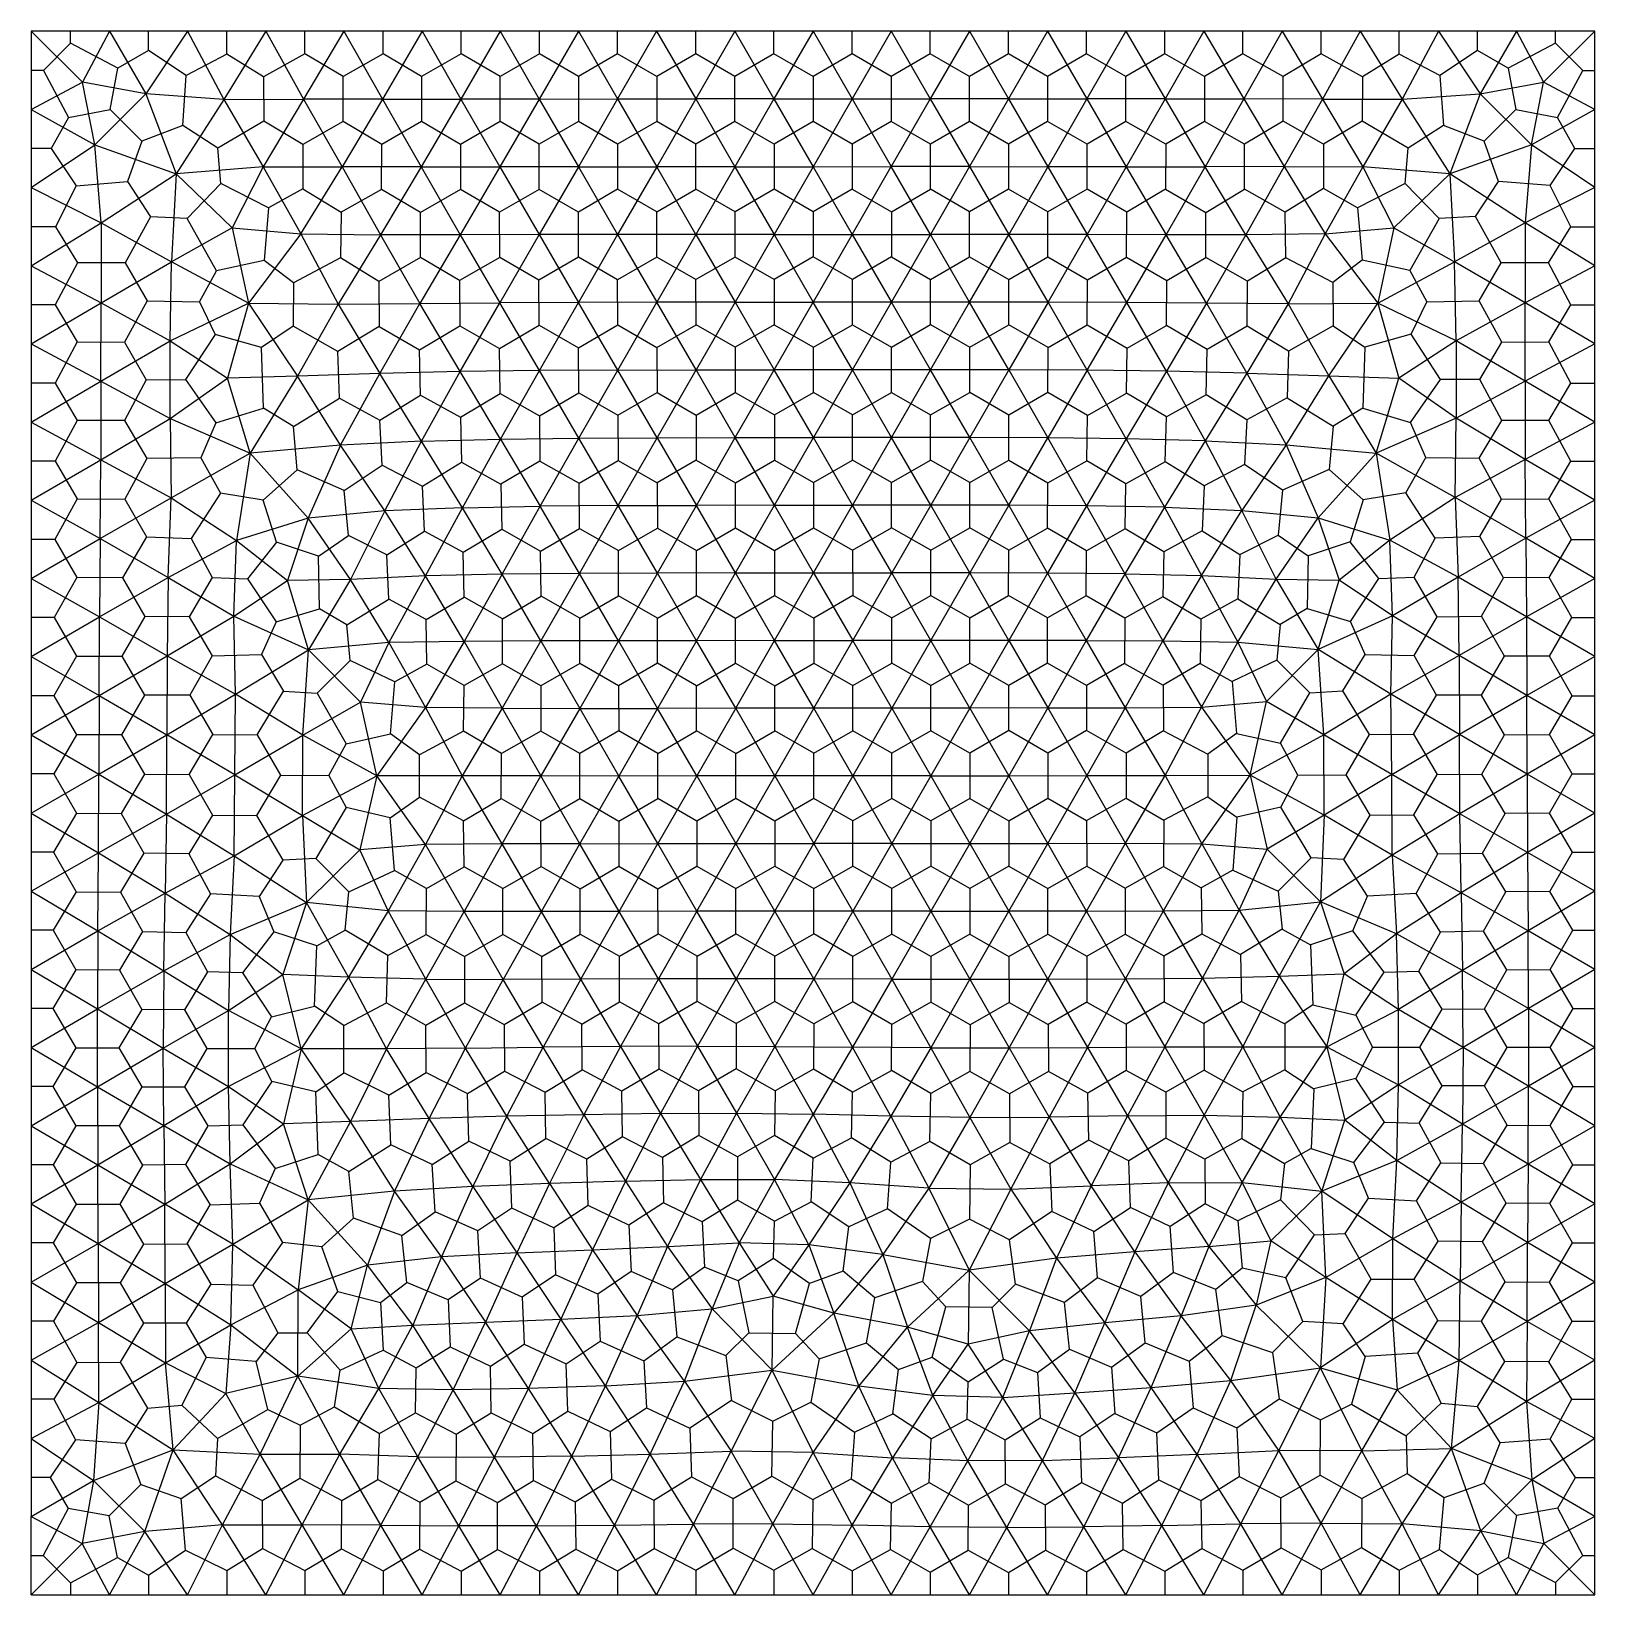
# Model space of a CAD drawing. Header units: metres. Extents: x 0 to 1, y 0 to 1.
import ezdxf

# ---------------------------------------------------------------- set-up
doc = ezdxf.new("R2010")
doc.units = ezdxf.units.M

msp = doc.modelspace()

# ---------------------------------------------------------------- linework, layer by layer
at = {"layer": 'boundary'}
for p, q in [((0.05, 1), (0, 1)), ((0, 1), (0, 0.95)), ((0.1, 1), (0.05, 1)), ((0.15, 1), (0.1, 1)), ((0.2, 1), (0.15, 1)), ((0.25, 1), (0.2, 1)), ((0.3, 1), (0.25, 1)), ((0.35, 1), (0.3, 1)), ((0.4, 1), (0.35, 1)), ((0.45, 1), (0.4, 1)), ((0.5, 1), (0.45, 1)), ((0.55, 1), (0.5, 1)), ((0.6, 1), (0.55, 1)), ((0.65, 1), (0.6, 1)), ((0.7, 1), (0.65, 1)), ((0.75, 1), (0.7, 1)), ((0.8, 1), (0.75, 1)), ((0.85, 1), (0.8, 1)), ((0.9, 1), (0.85, 1)), ((0.95, 1), (0.9, 1)), ((1, 1), (0.95, 1)), ((1, 0.95), (1, 1)), ((0, 0.95), (0, 0.9)), ((1, 0.9), (1, 0.95)), ((0, 0.9), (0, 0.85)), ((1, 0.85), (1, 0.9)), ((0, 0.85), (0, 0.8)), ((1, 0.8), (1, 0.85)), ((0, 0.8), (0, 0.75)), ((1, 0.75), (1, 0.8)), ((0, 0.75), (0, 0.7)), ((1, 0.7), (1, 0.75)), ((0, 0.7), (0, 0.65)), ((1, 0.65), (1, 0.7)), ((0, 0.65), (0, 0.6)), ((1, 0.6), (1, 0.65)), ((0, 0.6), (0, 0.55)), ((1, 0.55), (1, 0.6)), ((0, 0.55), (0, 0.5)), ((1, 0.5), (1, 0.55)), ((0, 0.5), (0, 0.45)), ((1, 0.45), (1, 0.5)), ((0, 0.45), (0, 0.4)), ((1, 0.4), (1, 0.45)), ((0, 0.4), (0, 0.35)), ((1, 0.35), (1, 0.4)), ((0, 0.35), (0, 0.3)), ((1, 0.3), (1, 0.35)), ((0, 0.3), (0, 0.25)), ((1, 0.25), (1, 0.3)), ((0, 0.25), (0, 0.2)), ((1, 0.2), (1, 0.25)), ((0, 0.2), (0, 0.15)), ((1, 0.15), (1, 0.2)), ((0, 0.15), (0, 0.1)), ((1, 0.1), (1, 0.15)), ((0, 0.1), (0, 0.05)), ((1, 0.05), (1, 0.1)), ((0, 0), (0, 0.05)), ((1, 0), (1, 0.05)), ((0, 0), (0.05, 0)), ((0.05, 0), (0.1, 0)), ((0.1, 0), (0.15, 0)), ((0.15, 0), (0.2, 0)), ((0.2, 0), (0.25, 0)), ((0.25, 0), (0.3, 0)), ((0.3, 0), (0.35, 0)), ((0.35, 0), (0.4, 0)), ((0.4, 0), (0.45, 0)), ((0.45, 0), (0.5, 0)), ((0.5, 0), (0.55, 0)), ((0.55, 0), (0.6, 0)), ((0.6, 0), (0.65, 0)), ((0.65, 0), (0.7, 0)), ((0.7, 0), (0.75, 0)), ((0.75, 0), (0.8, 0)), ((0.8, 0), (0.85, 0)), ((0.85, 0), (0.9, 0)), ((0.9, 0), (0.95, 0)), ((0.95, 0), (1, 0))]:
    msp.add_line(p, q, dxfattribs=at)
at = {"layer": 'delaunay'}
for p, q in [((0, 1), (0.03277, 0.967448)), ((0.05, 1), (0.03277, 0.967448)), ((0.05, 1), (0.073217, 0.959982)), ((0.1, 1), (0.073217, 0.959982)), ((0.1, 1), (0.123124, 0.956447)), ((0.15, 1), (0.123124, 0.956447)), ((0.15, 1), (0.174207, 0.956641)), ((0.2, 1), (0.174207, 0.956641)), ((0.2, 1), (0.224584, 0.956673)), ((0.25, 1), (0.224584, 0.956673)), ((0.25, 1), (0.274814, 0.956669)), ((0.3, 1), (0.274814, 0.956669)), ((0.3, 1), (0.324949, 0.956677)), ((0.35, 1), (0.324949, 0.956677)), ((0.35, 1), (0.375011, 0.956686)), ((0.4, 1), (0.375011, 0.956686)), ((0.4, 1), (0.425031, 0.956693)), ((0.45, 1), (0.425031, 0.956693)), ((0.45, 1), (0.475035, 0.956698)), ((0.5, 1), (0.475035, 0.956698)), ((0.5, 1), (0.525035, 0.956702)), ((0.55, 1), (0.525035, 0.956702)), ((0.55, 1), (0.575038, 0.956705)), ((0.6, 1), (0.575038, 0.956705)), ((0.6, 1), (0.625058, 0.956706)), ((0.65, 1), (0.625058, 0.956706)), ((0.65, 1), (0.675119, 0.956703)), ((0.7, 1), (0.675119, 0.956703)), ((0.7, 1), (0.725252, 0.9567)), ((0.75, 1), (0.725252, 0.9567)), ((0.75, 1), (0.775479, 0.956705)), ((0.8, 1), (0.775479, 0.956705)), ((0.8, 1), (0.825852, 0.956673)), ((0.85, 1), (0.825852, 0.956673)), ((0.85, 1), (0.876925, 0.956475)), ((0.9, 1), (0.876925, 0.956475)), ((0.9, 1), (0.926815, 0.96)), ((0.95, 1), (0.926815, 0.96)), ((0.95, 1), (0.967245, 0.967457)), ((1, 1), (0.967245, 0.967457)), ((0, 0.95), (0.03277, 0.967448)), ((0.040577, 0.927271), (0.03277, 0.967448)), ((0.073217, 0.959982), (0.03277, 0.967448)), ((0.876925, 0.956475), (0.926815, 0.96)), ((0.926815, 0.96), (0.907404, 0.908791)), ((0.926815, 0.96), (0.967245, 0.967457)), ((0.959456, 0.92729), (0.926815, 0.96)), ((0.959456, 0.92729), (0.967245, 0.967457)), ((1, 0.95), (0.967245, 0.967457)), ((0, 0.95), (0.040577, 0.927271)), ((0.040577, 0.927271), (0.073217, 0.959982)), ((0.073217, 0.959982), (0.092676, 0.908744)), ((0.123124, 0.956447), (0.073217, 0.959982)), ((0.123124, 0.956447), (0.092676, 0.908744)), ((0.123124, 0.956447), (0.174207, 0.956641)), ((0.123124, 0.956447), (0.148402, 0.913319)), ((0.174207, 0.956641), (0.148402, 0.913319)), ((0.224584, 0.956673), (0.174207, 0.956641)), ((0.174207, 0.956641), (0.198838, 0.913374)), ((0.224584, 0.956673), (0.198838, 0.913374)), ((0.224584, 0.956673), (0.274814, 0.956669)), ((0.224584, 0.956673), (0.249372, 0.913293)), ((0.274814, 0.956669), (0.249372, 0.913293)), ((0.324949, 0.956677), (0.274814, 0.956669)), ((0.274814, 0.956669), (0.29977, 0.913308)), ((0.324949, 0.956677), (0.29977, 0.913308)), ((0.324949, 0.956677), (0.375011, 0.956686)), ((0.324949, 0.956677), (0.349974, 0.913345)), ((0.375011, 0.956686), (0.349974, 0.913345)), ((0.375011, 0.956686), (0.425031, 0.956693)), ((0.375011, 0.956686), (0.400053, 0.91337)), ((0.425031, 0.956693), (0.400053, 0.91337)), ((0.475035, 0.956698), (0.425031, 0.956693)), ((0.425031, 0.956693), (0.450073, 0.913385)), ((0.475035, 0.956698), (0.450073, 0.913385)), ((0.475035, 0.956698), (0.525035, 0.956702)), ((0.475035, 0.956698), (0.500075, 0.913395)), ((0.525035, 0.956702), (0.500075, 0.913395)), ((0.525035, 0.956702), (0.575038, 0.956705)), ((0.525035, 0.956702), (0.550075, 0.913403)), ((0.575038, 0.956705), (0.550075, 0.913403)), ((0.625058, 0.956706), (0.575038, 0.956705)), ((0.575038, 0.956705), (0.600095, 0.913406)), ((0.625058, 0.956706), (0.600095, 0.913406)), ((0.625058, 0.956706), (0.65017, 0.913395)), ((0.625058, 0.956706), (0.675119, 0.956703)), ((0.675119, 0.956703), (0.65017, 0.913395)), ((0.675119, 0.956703), (0.70037, 0.913369)), ((0.725252, 0.9567), (0.675119, 0.956703)), ((0.725252, 0.9567), (0.70037, 0.913369)), ((0.725252, 0.9567), (0.775479, 0.956705)), ((0.725252, 0.9567), (0.750761, 0.91336)), ((0.775479, 0.956705), (0.750761, 0.91336)), ((0.825852, 0.956673), (0.775479, 0.956705)), ((0.775479, 0.956705), (0.801286, 0.913442)), ((0.825852, 0.956673), (0.801286, 0.913442)), ((0.825852, 0.956673), (0.876925, 0.956475)), ((0.825852, 0.956673), (0.851705, 0.91338)), ((0.876925, 0.956475), (0.851705, 0.91338)), ((0.876925, 0.956475), (0.907404, 0.908791)), ((1, 0.95), (0.959456, 0.92729)), ((0, 0.9), (0.040577, 0.927271)), ((0.04465, 0.877474), (0.040577, 0.927271)), ((0.040577, 0.927271), (0.092676, 0.908744)), ((0.959456, 0.92729), (0.907404, 0.908791)), ((0.959456, 0.92729), (0.955402, 0.877505)), ((1, 0.9), (0.959456, 0.92729)), ((0.148402, 0.913319), (0.092676, 0.908744)), ((0.148402, 0.913319), (0.128552, 0.874227)), ((0.148402, 0.913319), (0.198838, 0.913374)), ((0.148402, 0.913319), (0.172505, 0.870422)), ((0.172505, 0.870422), (0.198838, 0.913374)), ((0.249372, 0.913293), (0.198838, 0.913374)), ((0.198838, 0.913374), (0.223422, 0.869772)), ((0.249372, 0.913293), (0.223422, 0.869772)), ((0.249372, 0.913293), (0.29977, 0.913308)), ((0.249372, 0.913293), (0.274349, 0.869799)), ((0.29977, 0.913308), (0.274349, 0.869799)), ((0.349974, 0.913345), (0.29977, 0.913308)), ((0.29977, 0.913308), (0.324844, 0.869924)), ((0.349974, 0.913345), (0.324844, 0.869924)), ((0.349974, 0.913345), (0.400053, 0.91337)), ((0.349974, 0.913345), (0.375049, 0.870009)), ((0.400053, 0.91337), (0.375049, 0.870009)), ((0.450073, 0.913385), (0.400053, 0.91337)), ((0.425112, 0.870053), (0.400053, 0.91337)), ((0.450073, 0.913385), (0.425112, 0.870053)), ((0.450073, 0.913385), (0.500075, 0.913395)), ((0.450073, 0.913385), (0.475122, 0.870076)), ((0.500075, 0.913395), (0.475122, 0.870076)), ((0.500075, 0.913395), (0.550075, 0.913403)), ((0.500075, 0.913395), (0.52512, 0.870092)), ((0.52512, 0.870092), (0.550075, 0.913403)), ((0.600095, 0.913406), (0.550075, 0.913403)), ((0.575128, 0.870099), (0.550075, 0.913403)), ((0.600095, 0.913406), (0.575128, 0.870099)), ((0.600095, 0.913406), (0.65017, 0.913395)), ((0.600095, 0.913406), (0.625188, 0.870083)), ((0.65017, 0.913395), (0.625188, 0.870083)), ((0.65017, 0.913395), (0.675384, 0.870018)), ((0.70037, 0.913369), (0.65017, 0.913395)), ((0.70037, 0.913369), (0.675384, 0.870018)), ((0.70037, 0.913369), (0.750761, 0.91336)), ((0.70037, 0.913369), (0.725867, 0.869905)), ((0.725867, 0.869905), (0.750761, 0.91336)), ((0.801286, 0.913442), (0.750761, 0.91336)), ((0.776776, 0.86988), (0.750761, 0.91336)), ((0.801286, 0.913442), (0.776776, 0.86988)), ((0.801286, 0.913442), (0.851705, 0.91338)), ((0.801286, 0.913442), (0.827667, 0.87052)), ((0.851705, 0.91338), (0.827667, 0.87052)), ((0.851705, 0.91338), (0.871587, 0.874307)), ((0.907404, 0.908791), (0.851705, 0.91338)), ((0, 0.9), (0.04465, 0.877474)), ((0.04465, 0.877474), (0.092676, 0.908744)), ((0.092676, 0.908744), (0.089775, 0.852483)), ((0.092676, 0.908744), (0.128552, 0.874227)), ((0.907404, 0.908791), (0.871587, 0.874307)), ((0.907404, 0.908791), (0.910342, 0.852551)), ((0.955402, 0.877505), (0.907404, 0.908791)), ((1, 0.9), (0.955402, 0.877505)), ((0, 0.85), (0.04465, 0.877474)), ((0.04465, 0.877474), (0.044651, 0.826348)), ((0.04465, 0.877474), (0.089775, 0.852483)), ((0.128552, 0.874227), (0.089775, 0.852483)), ((0.128552, 0.874227), (0.138905, 0.826073)), ((0.128552, 0.874227), (0.172505, 0.870422)), ((0.172505, 0.870422), (0.138905, 0.826073)), ((0.172505, 0.870422), (0.196221, 0.825544)), ((0.172505, 0.870422), (0.223422, 0.869772)), ((0.375049, 0.870009), (0.324844, 0.869924)), ((0.375049, 0.870009), (0.350009, 0.826565)), ((0.425112, 0.870053), (0.375049, 0.870009)), ((0.375049, 0.870009), (0.400148, 0.826686)), ((0.425112, 0.870053), (0.400148, 0.826686)), ((0.475122, 0.870076), (0.425112, 0.870053)), ((0.425112, 0.870053), (0.450178, 0.82674)), ((0.475122, 0.870076), (0.450178, 0.82674)), ((0.475122, 0.870076), (0.52512, 0.870092)), ((0.475122, 0.870076), (0.500174, 0.82677)), ((0.52512, 0.870092), (0.500174, 0.82677)), ((0.52512, 0.870092), (0.575128, 0.870099)), ((0.52512, 0.870092), (0.55017, 0.826787)), ((0.55017, 0.826787), (0.575128, 0.870099)), ((0.600196, 0.826776), (0.575128, 0.870099)), ((0.625188, 0.870083), (0.575128, 0.870099)), ((0.600196, 0.826776), (0.625188, 0.870083)), ((0.650325, 0.82669), (0.625188, 0.870083)), ((0.675384, 0.870018), (0.625188, 0.870083)), ((0.650325, 0.82669), (0.675384, 0.870018)), ((0.70072, 0.82646), (0.675384, 0.870018)), ((0.725867, 0.869905), (0.675384, 0.870018)), ((0.827667, 0.87052), (0.776776, 0.86988)), ((0.827667, 0.87052), (0.804026, 0.825686)), ((0.827667, 0.87052), (0.871587, 0.874307)), ((0.827667, 0.87052), (0.861285, 0.826186)), ((0.871587, 0.874307), (0.861285, 0.826186)), ((0.871587, 0.874307), (0.910342, 0.852551)), ((0.955402, 0.877505), (0.910342, 0.852551)), ((1, 0.85), (0.955402, 0.877505)), ((0.955402, 0.877505), (0.955416, 0.826388)), ((0.223422, 0.869772), (0.196221, 0.825544)), ((0.274349, 0.869799), (0.223422, 0.869772)), ((0.223422, 0.869772), (0.248579, 0.825902)), ((0.274349, 0.869799), (0.248579, 0.825902)), ((0.324844, 0.869924), (0.274349, 0.869799)), ((0.274349, 0.869799), (0.299595, 0.826312)), ((0.324844, 0.869924), (0.299595, 0.826312)), ((0.324844, 0.869924), (0.350009, 0.826565)), ((0.70072, 0.82646), (0.725867, 0.869905)), ((0.751708, 0.826056), (0.725867, 0.869905)), ((0.776776, 0.86988), (0.725867, 0.869905)), ((0.776776, 0.86988), (0.751708, 0.826056)), ((0.776776, 0.86988), (0.804026, 0.825686)), ((0, 0.85), (0.044651, 0.826348)), ((0.044651, 0.826348), (0.089775, 0.852483)), ((0.088754, 0.801947), (0.089775, 0.852483)), ((0.138905, 0.826073), (0.089775, 0.852483)), ((0.861285, 0.826186), (0.910342, 0.852551)), ((0.911386, 0.802032), (0.910342, 0.852551)), ((0.955416, 0.826388), (0.910342, 0.852551)), ((1, 0.85), (0.955416, 0.826388)), ((0, 0.8), (0.044651, 0.826348)), ((0.044485, 0.776129), (0.044651, 0.826348)), ((0.044651, 0.826348), (0.088754, 0.801947)), ((0.088754, 0.801947), (0.138905, 0.826073)), ((0.138905, 0.826073), (0.125456, 0.778059)), ((0.138905, 0.826073), (0.196221, 0.825544)), ((0.138905, 0.826073), (0.170313, 0.779459)), ((0.196221, 0.825544), (0.170313, 0.779459)), ((0.196221, 0.825544), (0.248579, 0.825902)), ((0.196221, 0.825544), (0.222894, 0.781169)), ((0.222894, 0.781169), (0.248579, 0.825902)), ((0.248579, 0.825902), (0.299595, 0.826312)), ((0.274364, 0.782331), (0.248579, 0.825902)), ((0.274364, 0.782331), (0.299595, 0.826312)), ((0.350009, 0.826565), (0.299595, 0.826312)), ((0.324979, 0.782968), (0.299595, 0.826312)), ((0.324979, 0.782968), (0.350009, 0.826565)), ((0.400148, 0.826686), (0.350009, 0.826565)), ((0.375191, 0.783262), (0.350009, 0.826565)), ((0.375191, 0.783262), (0.400148, 0.826686)), ((0.450178, 0.82674), (0.400148, 0.826686)), ((0.425241, 0.783384), (0.400148, 0.826686)), ((0.450178, 0.82674), (0.425241, 0.783384)), ((0.450178, 0.82674), (0.500174, 0.82677)), ((0.450178, 0.82674), (0.475239, 0.783439)), ((0.475239, 0.783439), (0.500174, 0.82677)), ((0.55017, 0.826787), (0.500174, 0.82677)), ((0.525224, 0.78347), (0.500174, 0.82677)), ((0.525224, 0.78347), (0.55017, 0.826787)), ((0.575218, 0.783476), (0.55017, 0.826787)), ((0.600196, 0.826776), (0.55017, 0.826787)), ((0.575218, 0.783476), (0.600196, 0.826776)), ((0.625258, 0.783407), (0.600196, 0.826776)), ((0.650325, 0.82669), (0.600196, 0.826776)), ((0.650325, 0.82669), (0.625258, 0.783407)), ((0.70072, 0.82646), (0.650325, 0.82669)), ((0.675449, 0.783151), (0.650325, 0.82669)), ((0.675449, 0.783151), (0.70072, 0.82646)), ((0.726028, 0.782531), (0.70072, 0.82646)), ((0.751708, 0.826056), (0.70072, 0.82646)), ((0.751708, 0.826056), (0.726028, 0.782531)), ((0.804026, 0.825686), (0.751708, 0.826056)), ((0.751708, 0.826056), (0.777447, 0.781363)), ((0.804026, 0.825686), (0.777447, 0.781363)), ((0.804026, 0.825686), (0.861285, 0.826186)), ((0.804026, 0.825686), (0.829961, 0.779625)), ((0.829961, 0.779625), (0.861285, 0.826186)), ((0.911386, 0.802032), (0.861285, 0.826186)), ((0.861285, 0.826186), (0.874752, 0.778188)), ((0.955416, 0.826388), (0.911386, 0.802032)), ((1, 0.8), (0.955416, 0.826388)), ((0.955591, 0.776176), (0.955416, 0.826388)), ((0, 0.8), (0.044485, 0.776129)), ((0.044485, 0.776129), (0.088754, 0.801947)), ((0.088823, 0.752361), (0.088754, 0.801947)), ((0.088754, 0.801947), (0.125456, 0.778059)), ((0.911386, 0.802032), (0.874752, 0.778188)), ((0.911386, 0.802032), (0.911334, 0.75246)), ((0.955591, 0.776176), (0.911386, 0.802032)), ((1, 0.8), (0.955591, 0.776176)), ((0.222894, 0.781169), (0.170313, 0.779459)), ((0.197747, 0.735204), (0.222894, 0.781169)), ((0.274364, 0.782331), (0.222894, 0.781169)), ((0.249553, 0.737856), (0.222894, 0.781169)), ((0.249553, 0.737856), (0.274364, 0.782331)), ((0.324979, 0.782968), (0.274364, 0.782331)), ((0.300129, 0.739169), (0.274364, 0.782331)), ((0.300129, 0.739169), (0.324979, 0.782968)), ((0.375191, 0.783262), (0.324979, 0.782968)), ((0.3503, 0.739762), (0.324979, 0.782968)), ((0.3503, 0.739762), (0.375191, 0.783262)), ((0.375191, 0.783262), (0.425241, 0.783384)), ((0.400329, 0.740003), (0.375191, 0.783262)), ((0.400329, 0.740003), (0.425241, 0.783384)), ((0.425241, 0.783384), (0.475239, 0.783439)), ((0.450314, 0.7401), (0.425241, 0.783384)), ((0.450314, 0.7401), (0.475239, 0.783439)), ((0.525224, 0.78347), (0.475239, 0.783439)), ((0.500289, 0.74015), (0.475239, 0.783439)), ((0.525224, 0.78347), (0.500289, 0.74015)), ((0.575218, 0.783476), (0.525224, 0.78347)), ((0.550262, 0.740177), (0.525224, 0.78347)), ((0.550262, 0.740177), (0.575218, 0.783476)), ((0.600239, 0.740149), (0.575218, 0.783476)), ((0.625258, 0.783407), (0.575218, 0.783476)), ((0.625258, 0.783407), (0.600239, 0.740149)), ((0.675449, 0.783151), (0.625258, 0.783407)), ((0.625258, 0.783407), (0.650246, 0.739964)), ((0.675449, 0.783151), (0.650246, 0.739964)), ((0.726028, 0.782531), (0.675449, 0.783151)), ((0.700378, 0.739405), (0.675449, 0.783151)), ((0.726028, 0.782531), (0.700378, 0.739405)), ((0.777447, 0.781363), (0.726028, 0.782531)), ((0.726028, 0.782531), (0.750894, 0.738097)), ((0.777447, 0.781363), (0.750894, 0.738097)), ((0.777447, 0.781363), (0.829961, 0.779625)), ((0.777447, 0.781363), (0.802619, 0.735421)), ((0, 0.75), (0.044485, 0.776129)), ((0.044485, 0.776129), (0.044492, 0.725988)), ((0.044485, 0.776129), (0.088823, 0.752361)), ((0.088823, 0.752361), (0.125456, 0.778059)), ((0.170313, 0.779459), (0.125456, 0.778059)), ((0.140073, 0.730071), (0.125456, 0.778059)), ((0.170313, 0.779459), (0.140073, 0.730071)), ((0.197747, 0.735204), (0.170313, 0.779459)), ((0.802619, 0.735421), (0.829961, 0.779625)), ((0.829961, 0.779625), (0.860188, 0.730235)), ((0.829961, 0.779625), (0.874752, 0.778188)), ((0.860188, 0.730235), (0.874752, 0.778188)), ((0.911334, 0.75246), (0.874752, 0.778188)), ((0.955591, 0.776176), (0.911334, 0.75246)), ((0.955591, 0.776176), (0.955588, 0.72604)), ((1, 0.75), (0.955591, 0.776176)), ((0, 0.75), (0.044492, 0.725988)), ((0.044492, 0.725988), (0.088823, 0.752361)), ((0.088823, 0.752361), (0.089387, 0.701592)), ((0.088823, 0.752361), (0.140073, 0.730071)), ((0.911334, 0.75246), (0.860188, 0.730235)), ((0.910781, 0.701702), (0.911334, 0.75246)), ((0.955588, 0.72604), (0.911334, 0.75246)), ((1, 0.75), (0.955588, 0.72604)), ((0.3503, 0.739762), (0.400329, 0.740003)), ((0.375475, 0.696608), (0.400329, 0.740003)), ((0.400329, 0.740003), (0.450314, 0.7401)), ((0.400329, 0.740003), (0.425407, 0.69676)), ((0.425407, 0.69676), (0.450314, 0.7401)), ((0.450314, 0.7401), (0.500289, 0.74015)), ((0.475363, 0.69683), (0.450314, 0.7401)), ((0.475363, 0.69683), (0.500289, 0.74015)), ((0.550262, 0.740177), (0.500289, 0.74015)), ((0.525325, 0.696874), (0.500289, 0.74015)), ((0.550262, 0.740177), (0.525325, 0.696874)), ((0.575275, 0.696888), (0.550262, 0.740177)), ((0.600239, 0.740149), (0.550262, 0.740177)), ((0.600239, 0.740149), (0.575275, 0.696888)), ((0.650246, 0.739964), (0.600239, 0.740149)), ((0.625188, 0.696809), (0.600239, 0.740149)), ((0.089387, 0.701592), (0.140073, 0.730071)), ((0.140073, 0.730071), (0.131241, 0.674366)), ((0.197747, 0.735204), (0.140073, 0.730071)), ((0.177204, 0.688633), (0.140073, 0.730071)), ((0.197747, 0.735204), (0.177204, 0.688633)), ((0.249553, 0.737856), (0.197747, 0.735204)), ((0.226102, 0.693167), (0.197747, 0.735204)), ((0.226102, 0.693167), (0.249553, 0.737856)), ((0.249553, 0.737856), (0.300129, 0.739169)), ((0.275772, 0.695273), (0.249553, 0.737856)), ((0.275772, 0.695273), (0.300129, 0.739169)), ((0.300129, 0.739169), (0.3503, 0.739762)), ((0.300129, 0.739169), (0.325587, 0.69622)), ((0.325587, 0.69622), (0.3503, 0.739762)), ((0.375475, 0.696608), (0.3503, 0.739762)), ((0.625188, 0.696809), (0.650246, 0.739964)), ((0.675037, 0.696472), (0.650246, 0.739964)), ((0.700378, 0.739405), (0.650246, 0.739964)), ((0.700378, 0.739405), (0.675037, 0.696472)), ((0.750894, 0.738097), (0.700378, 0.739405)), ((0.700378, 0.739405), (0.724789, 0.695548)), ((0.750894, 0.738097), (0.724789, 0.695548)), ((0.750894, 0.738097), (0.802619, 0.735421)), ((0.750894, 0.738097), (0.77437, 0.693431)), ((0.802619, 0.735421), (0.77437, 0.693431)), ((0.802619, 0.735421), (0.860188, 0.730235)), ((0.802619, 0.735421), (0.823165, 0.688856)), ((0.823165, 0.688856), (0.860188, 0.730235)), ((0.910781, 0.701702), (0.860188, 0.730235)), ((0.860188, 0.730235), (0.869025, 0.674536)), ((0, 0.7), (0.044492, 0.725988)), ((0.04416, 0.675639), (0.044492, 0.725988)), ((0.044492, 0.725988), (0.089387, 0.701592)), ((0.955588, 0.72604), (0.910781, 0.701702)), ((1, 0.7), (0.955588, 0.72604)), ((0.955921, 0.675693), (0.955588, 0.72604)), ((0, 0.7), (0.04416, 0.675639)), ((0.04416, 0.675639), (0.089387, 0.701592)), ((0.087454, 0.650647), (0.089387, 0.701592)), ((0.089387, 0.701592), (0.131241, 0.674366)), ((0.910781, 0.701702), (0.869025, 0.674536)), ((0.955921, 0.675693), (0.910781, 0.701702)), ((0.910781, 0.701702), (0.912716, 0.650758)), ((1, 0.7), (0.955921, 0.675693)), ((0.226102, 0.693167), (0.177204, 0.688633)), ((0.226102, 0.693167), (0.204184, 0.649404)), ((0.275772, 0.695273), (0.226102, 0.693167)), ((0.252103, 0.651698), (0.226102, 0.693167)), ((0.252103, 0.651698), (0.275772, 0.695273)), ((0.275772, 0.695273), (0.325587, 0.69622)), ((0.30114, 0.652789), (0.275772, 0.695273)), ((0.30114, 0.652789), (0.325587, 0.69622)), ((0.375475, 0.696608), (0.325587, 0.69622)), ((0.350712, 0.653249), (0.325587, 0.69622)), ((0.350712, 0.653249), (0.375475, 0.696608)), ((0.375475, 0.696608), (0.425407, 0.69676)), ((0.400529, 0.653434), (0.375475, 0.696608)), ((0.400529, 0.653434), (0.425407, 0.69676)), ((0.475363, 0.69683), (0.425407, 0.69676)), ((0.450445, 0.653515), (0.425407, 0.69676)), ((0.450445, 0.653515), (0.475363, 0.69683)), ((0.475363, 0.69683), (0.525325, 0.696874)), ((0.500397, 0.653568), (0.475363, 0.69683)), ((0.500397, 0.653568), (0.525325, 0.696874)), ((0.575275, 0.696888), (0.525325, 0.696874)), ((0.550344, 0.653608), (0.525325, 0.696874)), ((0.575275, 0.696888), (0.550344, 0.653608)), ((0.625188, 0.696809), (0.575275, 0.696888)), ((0.600246, 0.653612), (0.575275, 0.696888)), ((0.625188, 0.696809), (0.600246, 0.653612)), ((0.650027, 0.653495), (0.625188, 0.696809)), ((0.675037, 0.696472), (0.625188, 0.696809)), ((0.675037, 0.696472), (0.650027, 0.653495)), ((0.724789, 0.695548), (0.675037, 0.696472)), ((0.675037, 0.696472), (0.699537, 0.653075)), ((0.724789, 0.695548), (0.699537, 0.653075)), ((0.724789, 0.695548), (0.748481, 0.65199)), ((0.724789, 0.695548), (0.77437, 0.693431)), ((0.748481, 0.65199), (0.77437, 0.693431)), ((0.796284, 0.649667), (0.77437, 0.693431)), ((0.77437, 0.693431), (0.823165, 0.688856)), ((0.177204, 0.688633), (0.131241, 0.674366)), ((0.177204, 0.688633), (0.163851, 0.648663)), ((0.204184, 0.649404), (0.177204, 0.688633)), ((0.796284, 0.649667), (0.823165, 0.688856)), ((0.823165, 0.688856), (0.836509, 0.648881)), ((0.823165, 0.688856), (0.869025, 0.674536)), ((0, 0.65), (0.04416, 0.675639)), ((0.04416, 0.675639), (0.043637, 0.625375)), ((0.04416, 0.675639), (0.087454, 0.650647)), ((0.087454, 0.650647), (0.131241, 0.674366)), ((0.129522, 0.625856), (0.131241, 0.674366)), ((0.131241, 0.674366), (0.163851, 0.648663)), ((0.869025, 0.674536), (0.836509, 0.648881)), ((0.912716, 0.650758), (0.869025, 0.674536)), ((0.870755, 0.626027), (0.869025, 0.674536)), ((0.955921, 0.675693), (0.912716, 0.650758)), ((1, 0.65), (0.955921, 0.675693)), ((0.955921, 0.675693), (0.956443, 0.625428)), ((0, 0.65), (0.043637, 0.625375)), ((0.043637, 0.625375), (0.087454, 0.650647)), ((0.087454, 0.650647), (0.08688, 0.600572)), ((0.087454, 0.650647), (0.129522, 0.625856)), ((0.252103, 0.651698), (0.204184, 0.649404)), ((0.252103, 0.651698), (0.228799, 0.609046)), ((0.30114, 0.652789), (0.252103, 0.651698)), ((0.276844, 0.609743), (0.252103, 0.651698)), ((0.30114, 0.652789), (0.276844, 0.609743)), ((0.350712, 0.653249), (0.30114, 0.652789)), ((0.326004, 0.610016), (0.30114, 0.652789)), ((0.350712, 0.653249), (0.326004, 0.610016)), ((0.400529, 0.653434), (0.350712, 0.653249)), ((0.375671, 0.610148), (0.350712, 0.653249)), ((0.400529, 0.653434), (0.375671, 0.610148)), ((0.450445, 0.653515), (0.400529, 0.653434)), ((0.425534, 0.610215), (0.400529, 0.653434)), ((0.425534, 0.610215), (0.450445, 0.653515)), ((0.450445, 0.653515), (0.500397, 0.653568)), ((0.475469, 0.610265), (0.450445, 0.653515)), ((0.475469, 0.610265), (0.500397, 0.653568)), ((0.500397, 0.653568), (0.550344, 0.653608)), ((0.500397, 0.653568), (0.52542, 0.610313)), ((0.52542, 0.610313), (0.550344, 0.653608)), ((0.600246, 0.653612), (0.550344, 0.653608)), ((0.575345, 0.610357), (0.550344, 0.653608)), ((0.575345, 0.610357), (0.600246, 0.653612)), ((0.62518, 0.61037), (0.600246, 0.653612)), ((0.650027, 0.653495), (0.600246, 0.653612)), ((0.650027, 0.653495), (0.62518, 0.61037)), ((0.699537, 0.653075), (0.650027, 0.653495)), ((0.650027, 0.653495), (0.67479, 0.610294)), ((0.699537, 0.653075), (0.67479, 0.610294)), ((0.699537, 0.653075), (0.723858, 0.610045)), ((0.699537, 0.653075), (0.748481, 0.65199)), ((0.748481, 0.65199), (0.723858, 0.610045)), ((0.748481, 0.65199), (0.771778, 0.609333)), ((0.748481, 0.65199), (0.796284, 0.649667)), ((0.912716, 0.650758), (0.870755, 0.626027)), ((0.956443, 0.625428), (0.912716, 0.650758)), ((0.913293, 0.600682), (0.912716, 0.650758)), ((1, 0.65), (0.956443, 0.625428)), ((0.129522, 0.625856), (0.163851, 0.648663)), ((0.204184, 0.649404), (0.163851, 0.648663)), ((0.177277, 0.604337), (0.163851, 0.648663)), ((0.204184, 0.649404), (0.177277, 0.604337)), ((0.228799, 0.609046), (0.204184, 0.649404)), ((0.771778, 0.609333), (0.796284, 0.649667)), ((0.796284, 0.649667), (0.823149, 0.604574)), ((0.796284, 0.649667), (0.836509, 0.648881)), ((0.823149, 0.604574), (0.836509, 0.648881)), ((0.870755, 0.626027), (0.836509, 0.648881)), ((0, 0.6), (0.043637, 0.625375)), ((0.043412, 0.575179), (0.043637, 0.625375)), ((0.043637, 0.625375), (0.08688, 0.600572)), ((0.08688, 0.600572), (0.129522, 0.625856)), ((0.130679, 0.575909), (0.129522, 0.625856)), ((0.129522, 0.625856), (0.177277, 0.604337)), ((0.870755, 0.626027), (0.823149, 0.604574)), ((0.869618, 0.576083), (0.870755, 0.626027)), ((0.913293, 0.600682), (0.870755, 0.626027)), ((0.956443, 0.625428), (0.913293, 0.600682)), ((1, 0.6), (0.956443, 0.625428)), ((0.956443, 0.625428), (0.956669, 0.575232)), ((0.326004, 0.610016), (0.276844, 0.609743)), ((0.326004, 0.610016), (0.301138, 0.566961)), ((0.375671, 0.610148), (0.326004, 0.610016)), ((0.326004, 0.610016), (0.350784, 0.566916)), ((0.375671, 0.610148), (0.350784, 0.566916)), ((0.425534, 0.610215), (0.375671, 0.610148)), ((0.375671, 0.610148), (0.40062, 0.566935)), ((0.425534, 0.610215), (0.40062, 0.566935)), ((0.475469, 0.610265), (0.425534, 0.610215)), ((0.450541, 0.566969), (0.425534, 0.610215)), ((0.450541, 0.566969), (0.475469, 0.610265)), ((0.475469, 0.610265), (0.52542, 0.610313)), ((0.500491, 0.567013), (0.475469, 0.610265)), ((0.500491, 0.567013), (0.52542, 0.610313)), ((0.575345, 0.610357), (0.52542, 0.610313)), ((0.550437, 0.567065), (0.52542, 0.610313)), ((0.575345, 0.610357), (0.550437, 0.567065)), ((0.62518, 0.61037), (0.575345, 0.610357)), ((0.600338, 0.56712), (0.575345, 0.610357)), ((0.62518, 0.61037), (0.600338, 0.56712)), ((0.67479, 0.610294), (0.62518, 0.61037)), ((0.62518, 0.61037), (0.650128, 0.567171)), ((0.67479, 0.610294), (0.650128, 0.567171)), ((0.67479, 0.610294), (0.699688, 0.567258)), ((0.67479, 0.610294), (0.723858, 0.610045)), ((0.699688, 0.567258), (0.723858, 0.610045)), ((0.723858, 0.610045), (0.771778, 0.609333)), ((0.723858, 0.610045), (0.748459, 0.567753)), ((0, 0.6), (0.043412, 0.575179)), ((0.043412, 0.575179), (0.08688, 0.600572)), ((0.08688, 0.600572), (0.086776, 0.550082)), ((0.08688, 0.600572), (0.130679, 0.575909)), ((0.130679, 0.575909), (0.177277, 0.604337)), ((0.173794, 0.549718), (0.177277, 0.604337)), ((0.228799, 0.609046), (0.177277, 0.604337)), ((0.177277, 0.604337), (0.210553, 0.57097)), ((0.228799, 0.609046), (0.210553, 0.57097)), ((0.276844, 0.609743), (0.228799, 0.609046)), ((0.228799, 0.609046), (0.25224, 0.567451)), ((0.276844, 0.609743), (0.25224, 0.567451)), ((0.276844, 0.609743), (0.301138, 0.566961)), ((0.748459, 0.567753), (0.771778, 0.609333)), ((0.771778, 0.609333), (0.823149, 0.604574)), ((0.771778, 0.609333), (0.79001, 0.571246)), ((0.823149, 0.604574), (0.79001, 0.571246)), ((0.869618, 0.576083), (0.823149, 0.604574)), ((0.826661, 0.549956), (0.823149, 0.604574)), ((0.913293, 0.600682), (0.869618, 0.576083)), ((0.956669, 0.575232), (0.913293, 0.600682)), ((0.913293, 0.600682), (0.913405, 0.550196)), ((1, 0.6), (0.956669, 0.575232)), ((0, 0.55), (0.043412, 0.575179)), ((0.043412, 0.575179), (0.043271, 0.524876)), ((0.043412, 0.575179), (0.086776, 0.550082)), ((0.086776, 0.550082), (0.130679, 0.575909)), ((0.13013, 0.524401), (0.130679, 0.575909)), ((0.173794, 0.549718), (0.130679, 0.575909)), ((0.173794, 0.549718), (0.210553, 0.57097)), ((0.221049, 0.52386), (0.210553, 0.57097)), ((0.25224, 0.567451), (0.210553, 0.57097)), ((0.748459, 0.567753), (0.79001, 0.571246)), ((0.779609, 0.524155), (0.79001, 0.571246)), ((0.826661, 0.549956), (0.79001, 0.571246)), ((0.869618, 0.576083), (0.826661, 0.549956)), ((0.913405, 0.550196), (0.869618, 0.576083)), ((0.870187, 0.524586), (0.869618, 0.576083)), ((0.956669, 0.575232), (0.913405, 0.550196)), ((1, 0.55), (0.956669, 0.575232)), ((0.956812, 0.524933), (0.956669, 0.575232)), ((0.25224, 0.567451), (0.221049, 0.52386)), ((0.301138, 0.566961), (0.25224, 0.567451)), ((0.25224, 0.567451), (0.275519, 0.52372)), ((0.301138, 0.566961), (0.275519, 0.52372)), ((0.301138, 0.566961), (0.350784, 0.566916)), ((0.301138, 0.566961), (0.325815, 0.52367)), ((0.350784, 0.566916), (0.325815, 0.52367)), ((0.350784, 0.566916), (0.40062, 0.566935)), ((0.350784, 0.566916), (0.375708, 0.523662)), ((0.40062, 0.566935), (0.375708, 0.523662)), ((0.450541, 0.566969), (0.40062, 0.566935)), ((0.425615, 0.523679), (0.40062, 0.566935)), ((0.450541, 0.566969), (0.425615, 0.523679)), ((0.500491, 0.567013), (0.450541, 0.566969)), ((0.475557, 0.523714), (0.450541, 0.566969)), ((0.500491, 0.567013), (0.475557, 0.523714)), ((0.550437, 0.567065), (0.500491, 0.567013)), ((0.525509, 0.523759), (0.500491, 0.567013)), ((0.550437, 0.567065), (0.525509, 0.523759)), ((0.600338, 0.56712), (0.550437, 0.567065)), ((0.550437, 0.567065), (0.575443, 0.523814)), ((0.600338, 0.56712), (0.575443, 0.523814)), ((0.650128, 0.567171), (0.600338, 0.56712)), ((0.600338, 0.56712), (0.625323, 0.523877)), ((0.650128, 0.567171), (0.625323, 0.523877)), ((0.650128, 0.567171), (0.699688, 0.567258)), ((0.650128, 0.567171), (0.675149, 0.523947)), ((0.699688, 0.567258), (0.675149, 0.523947)), ((0.699688, 0.567258), (0.748459, 0.567753)), ((0.699688, 0.567258), (0.725323, 0.524028)), ((0.725323, 0.524028), (0.748459, 0.567753)), ((0.748459, 0.567753), (0.779609, 0.524155)), ((0, 0.55), (0.043271, 0.524876)), ((0.043271, 0.524876), (0.086776, 0.550082)), ((0.08645, 0.499275), (0.086776, 0.550082)), ((0.13013, 0.524401), (0.086776, 0.550082)), ((0.870187, 0.524586), (0.913405, 0.550196)), ((0.91374, 0.499404), (0.913405, 0.550196)), ((0.956812, 0.524933), (0.913405, 0.550196)), ((1, 0.55), (0.956812, 0.524933)), ((0.13013, 0.524401), (0.173794, 0.549718)), ((0.173465, 0.498385), (0.173794, 0.549718)), ((0.221049, 0.52386), (0.173794, 0.549718)), ((0.826661, 0.549956), (0.779609, 0.524155)), ((0.870187, 0.524586), (0.826661, 0.549956)), ((0.827039, 0.498651), (0.826661, 0.549956)), ((0, 0.5), (0.043271, 0.524876)), ((0.043025, 0.474594), (0.043271, 0.524876)), ((0.043271, 0.524876), (0.08645, 0.499275)), ((0.08645, 0.499275), (0.13013, 0.524401)), ((0.12984, 0.472701), (0.13013, 0.524401)), ((0.13013, 0.524401), (0.173465, 0.498385)), ((0.173465, 0.498385), (0.221049, 0.52386)), ((0.221049, 0.52386), (0.210159, 0.476529)), ((0.275519, 0.52372), (0.221049, 0.52386)), ((0.252127, 0.479868), (0.221049, 0.52386)), ((0.275519, 0.52372), (0.252127, 0.479868)), ((0.301193, 0.480305), (0.275519, 0.52372)), ((0.325815, 0.52367), (0.275519, 0.52372)), ((0.301193, 0.480305), (0.325815, 0.52367)), ((0.350896, 0.480366), (0.325815, 0.52367)), ((0.375708, 0.523662), (0.325815, 0.52367)), ((0.350896, 0.480366), (0.375708, 0.523662)), ((0.425615, 0.523679), (0.375708, 0.523662)), ((0.400731, 0.480392), (0.375708, 0.523662)), ((0.425615, 0.523679), (0.400731, 0.480392)), ((0.475557, 0.523714), (0.425615, 0.523679)), ((0.425615, 0.523679), (0.450631, 0.480422)), ((0.475557, 0.523714), (0.450631, 0.480422)), ((0.525509, 0.523759), (0.475557, 0.523714)), ((0.475557, 0.523714), (0.500564, 0.480453)), ((0.525509, 0.523759), (0.500564, 0.480453)), ((0.575443, 0.523814), (0.525509, 0.523759)), ((0.525509, 0.523759), (0.550505, 0.480488)), ((0.575443, 0.523814), (0.550505, 0.480488)), ((0.575443, 0.523814), (0.625323, 0.523877)), ((0.575443, 0.523814), (0.600414, 0.480536)), ((0.600414, 0.480536), (0.625323, 0.523877)), ((0.625323, 0.523877), (0.675149, 0.523947)), ((0.650228, 0.480594), (0.625323, 0.523877)), ((0.650228, 0.480594), (0.675149, 0.523947)), ((0.675149, 0.523947), (0.725323, 0.524028)), ((0.699846, 0.480603), (0.675149, 0.523947)), ((0.699846, 0.480603), (0.725323, 0.524028)), ((0.725323, 0.524028), (0.779609, 0.524155)), ((0.725323, 0.524028), (0.748753, 0.480202)), ((0.748753, 0.480202), (0.779609, 0.524155)), ((0.779609, 0.524155), (0.790546, 0.476859)), ((0.827039, 0.498651), (0.779609, 0.524155)), ((0.870187, 0.524586), (0.827039, 0.498651)), ((0.91374, 0.499404), (0.870187, 0.524586)), ((0.870512, 0.472928), (0.870187, 0.524586)), ((0.956812, 0.524933), (0.91374, 0.499404)), ((1, 0.5), (0.956812, 0.524933)), ((0.956812, 0.524933), (0.957061, 0.474663)), ((0, 0.5), (0.043025, 0.474594)), ((1, 0.5), (0.957061, 0.474663)), ((0.043025, 0.474594), (0.08645, 0.499275)), ((0.08645, 0.499275), (0.085695, 0.44877)), ((0.08645, 0.499275), (0.12984, 0.472701)), ((0.12984, 0.472701), (0.173465, 0.498385)), ((0.173465, 0.498385), (0.1761, 0.442776)), ((0.173465, 0.498385), (0.210159, 0.476529)), ((0.827039, 0.498651), (0.790546, 0.476859)), ((0.827039, 0.498651), (0.824534, 0.443151)), ((0.870512, 0.472928), (0.827039, 0.498651)), ((0.91374, 0.499404), (0.870512, 0.472928)), ((0.957061, 0.474663), (0.91374, 0.499404)), ((0.914507, 0.448939), (0.91374, 0.499404)), ((0.301193, 0.480305), (0.252127, 0.479868)), ((0.301193, 0.480305), (0.276952, 0.437052)), ((0.350896, 0.480366), (0.301193, 0.480305)), ((0.326307, 0.437047), (0.301193, 0.480305)), ((0.326307, 0.437047), (0.350896, 0.480366)), ((0.350896, 0.480366), (0.400731, 0.480392)), ((0.375975, 0.437098), (0.350896, 0.480366)), ((0.375975, 0.437098), (0.400731, 0.480392)), ((0.400731, 0.480392), (0.450631, 0.480422)), ((0.425766, 0.437144), (0.400731, 0.480392)), ((0.425766, 0.437144), (0.450631, 0.480422)), ((0.450631, 0.480422), (0.500564, 0.480453)), ((0.475623, 0.437161), (0.450631, 0.480422)), ((0.475623, 0.437161), (0.500564, 0.480453)), ((0.550505, 0.480488), (0.500564, 0.480453)), ((0.525531, 0.437153), (0.500564, 0.480453)), ((0.550505, 0.480488), (0.525531, 0.437153)), ((0.550505, 0.480488), (0.600414, 0.480536)), ((0.550505, 0.480488), (0.575462, 0.43715)), ((0.600414, 0.480536), (0.575462, 0.43715)), ((0.600414, 0.480536), (0.650228, 0.480594)), ((0.600414, 0.480536), (0.62534, 0.437188)), ((0.62534, 0.437188), (0.650228, 0.480594)), ((0.650228, 0.480594), (0.699846, 0.480603)), ((0.675021, 0.437272), (0.650228, 0.480594)), ((0.675021, 0.437272), (0.699846, 0.480603)), ((0.699846, 0.480603), (0.748753, 0.480202)), ((0.724257, 0.437409), (0.699846, 0.480603)), ((0.724257, 0.437409), (0.748753, 0.480202)), ((0.748753, 0.480202), (0.772604, 0.437952)), ((0.748753, 0.480202), (0.790546, 0.476859)), ((0, 0.45), (0.043025, 0.474594)), ((0.042679, 0.42453), (0.043025, 0.474594)), ((0.043025, 0.474594), (0.085695, 0.44877)), ((0.085695, 0.44877), (0.12984, 0.472701)), ((0.12984, 0.472701), (0.127257, 0.422317)), ((0.12984, 0.472701), (0.1761, 0.442776)), ((0.1761, 0.442776), (0.210159, 0.476529)), ((0.252127, 0.479868), (0.210159, 0.476529)), ((0.228361, 0.437531), (0.210159, 0.476529)), ((0.252127, 0.479868), (0.228361, 0.437531)), ((0.276952, 0.437052), (0.252127, 0.479868)), ((0.772604, 0.437952), (0.790546, 0.476859)), ((0.824534, 0.443151), (0.790546, 0.476859)), ((0.870512, 0.472928), (0.824534, 0.443151)), ((0.914507, 0.448939), (0.870512, 0.472928)), ((0.870512, 0.472928), (0.873138, 0.422646)), ((0.957061, 0.474663), (0.914507, 0.448939)), ((1, 0.45), (0.957061, 0.474663)), ((0.957061, 0.474663), (0.957408, 0.424626)), ((0, 0.45), (0.042679, 0.42453)), ((1, 0.45), (0.957408, 0.424626)), ((0.042679, 0.42453), (0.085695, 0.44877)), ((0.084797, 0.398983), (0.085695, 0.44877)), ((0.085695, 0.44877), (0.127257, 0.422317)), ((0.127257, 0.422317), (0.1761, 0.442776)), ((0.1761, 0.442776), (0.160969, 0.396645)), ((0.202881, 0.394923), (0.1761, 0.442776)), ((0.228361, 0.437531), (0.1761, 0.442776)), ((0.772604, 0.437952), (0.824534, 0.443151)), ((0.798243, 0.395596), (0.824534, 0.443151)), ((0.824534, 0.443151), (0.839734, 0.397218)), ((0.873138, 0.422646), (0.824534, 0.443151)), ((0.914507, 0.448939), (0.873138, 0.422646)), ((0.957408, 0.424626), (0.914507, 0.448939)), ((0.914507, 0.448939), (0.915422, 0.399246)), ((0.228361, 0.437531), (0.202881, 0.394923)), ((0.276952, 0.437052), (0.228361, 0.437531)), ((0.252402, 0.393737), (0.228361, 0.437531)), ((0.252402, 0.393737), (0.276952, 0.437052)), ((0.326307, 0.437047), (0.276952, 0.437052)), ((0.30192, 0.393611), (0.276952, 0.437052)), ((0.326307, 0.437047), (0.30192, 0.393611)), ((0.375975, 0.437098), (0.326307, 0.437047)), ((0.351478, 0.393746), (0.326307, 0.437047)), ((0.351478, 0.393746), (0.375975, 0.437098)), ((0.425766, 0.437144), (0.375975, 0.437098)), ((0.401095, 0.393877), (0.375975, 0.437098)), ((0.425766, 0.437144), (0.401095, 0.393877)), ((0.475623, 0.437161), (0.425766, 0.437144)), ((0.450768, 0.393921), (0.425766, 0.437144)), ((0.475623, 0.437161), (0.450768, 0.393921)), ((0.525531, 0.437153), (0.475623, 0.437161)), ((0.500532, 0.393847), (0.475623, 0.437161)), ((0.525531, 0.437153), (0.500532, 0.393847)), ((0.575462, 0.43715), (0.525531, 0.437153)), ((0.525531, 0.437153), (0.550428, 0.393711)), ((0.575462, 0.43715), (0.550428, 0.393711)), ((0.575462, 0.43715), (0.62534, 0.437188)), ((0.575462, 0.43715), (0.600408, 0.393634)), ((0.600408, 0.393634), (0.62534, 0.437188)), ((0.675021, 0.437272), (0.62534, 0.437188)), ((0.650302, 0.393701), (0.62534, 0.437188)), ((0.650302, 0.393701), (0.675021, 0.437272)), ((0.675021, 0.437272), (0.724257, 0.437409)), ((0.699913, 0.393899), (0.675021, 0.437272)), ((0.699913, 0.393899), (0.724257, 0.437409)), ((0.724257, 0.437409), (0.772604, 0.437952)), ((0.749185, 0.394312), (0.724257, 0.437409)), ((0.749185, 0.394312), (0.772604, 0.437952)), ((0.772604, 0.437952), (0.798243, 0.395596)), ((0, 0.4), (0.042679, 0.42453)), ((0.042679, 0.42453), (0.042417, 0.374702)), ((0.042679, 0.42453), (0.084797, 0.398983)), ((0.084797, 0.398983), (0.127257, 0.422317)), ((0.127257, 0.422317), (0.126051, 0.373688)), ((0.127257, 0.422317), (0.160969, 0.396645)), ((0.873138, 0.422646), (0.839734, 0.397218)), ((0.874448, 0.374279), (0.873138, 0.422646)), ((0.915422, 0.399246), (0.873138, 0.422646)), ((0.957408, 0.424626), (0.915422, 0.399246)), ((1, 0.4), (0.957408, 0.424626)), ((0.957667, 0.374858), (0.957408, 0.424626)), ((0, 0.4), (0.042417, 0.374702)), ((1, 0.4), (0.957667, 0.374858)), ((0.042417, 0.374702), (0.084797, 0.398983)), ((0.084797, 0.398983), (0.084453, 0.349613)), ((0.084797, 0.398983), (0.126051, 0.373688)), ((0.126051, 0.373688), (0.160969, 0.396645)), ((0.172626, 0.349139), (0.160969, 0.396645)), ((0.202881, 0.394923), (0.160969, 0.396645)), ((0.202881, 0.394923), (0.172626, 0.349139)), ((0.252402, 0.393737), (0.202881, 0.394923)), ((0.227248, 0.349226), (0.202881, 0.394923)), ((0.227248, 0.349226), (0.252402, 0.393737)), ((0.277782, 0.349652), (0.252402, 0.393737)), ((0.252402, 0.393737), (0.30192, 0.393611)), ((0.277782, 0.349652), (0.30192, 0.393611)), ((0.351478, 0.393746), (0.30192, 0.393611)), ((0.327452, 0.350156), (0.30192, 0.393611)), ((0.351478, 0.393746), (0.327452, 0.350156)), ((0.401095, 0.393877), (0.351478, 0.393746)), ((0.376882, 0.350561), (0.351478, 0.393746)), ((0.401095, 0.393877), (0.376882, 0.350561)), ((0.450768, 0.393921), (0.401095, 0.393877)), ((0.401095, 0.393877), (0.426231, 0.350777)), ((0.450768, 0.393921), (0.426231, 0.350777)), ((0.450768, 0.393921), (0.475622, 0.350698)), ((0.500532, 0.393847), (0.450768, 0.393921)), ((0.500532, 0.393847), (0.475622, 0.350698)), ((0.550428, 0.393711), (0.500532, 0.393847)), ((0.500532, 0.393847), (0.525263, 0.350315)), ((0.550428, 0.393711), (0.525263, 0.350315)), ((0.550428, 0.393711), (0.600408, 0.393634)), ((0.550428, 0.393711), (0.575283, 0.349881)), ((0.600408, 0.393634), (0.575283, 0.349881)), ((0.600408, 0.393634), (0.650302, 0.393701)), ((0.600408, 0.393634), (0.625496, 0.349768)), ((0.625496, 0.349768), (0.650302, 0.393701)), ((0.650302, 0.393701), (0.699913, 0.393899)), ((0.650302, 0.393701), (0.675501, 0.350018)), ((0.675501, 0.350018), (0.699913, 0.393899)), ((0.699913, 0.393899), (0.749185, 0.394312)), ((0.699913, 0.393899), (0.725125, 0.350334)), ((0.725125, 0.350334), (0.749185, 0.394312)), ((0.749185, 0.394312), (0.798243, 0.395596)), ((0.749185, 0.394312), (0.774989, 0.35046)), ((0.774989, 0.35046), (0.798243, 0.395596)), ((0.798243, 0.395596), (0.839734, 0.397218)), ((0.798243, 0.395596), (0.828614, 0.35036)), ((0.828614, 0.35036), (0.839734, 0.397218)), ((0.874448, 0.374279), (0.839734, 0.397218)), ((0.915422, 0.399246), (0.874448, 0.374279)), ((0.957667, 0.374858), (0.915422, 0.399246)), ((0.915784, 0.350087), (0.915422, 0.399246)), ((0, 0.35), (0.042417, 0.374702)), ((0.042392, 0.324919), (0.042417, 0.374702)), ((0.042417, 0.374702), (0.084453, 0.349613)), ((0.084453, 0.349613), (0.126051, 0.373688)), ((0.172626, 0.349139), (0.126051, 0.373688)), ((0.126094, 0.324966), (0.126051, 0.373688)), ((0.828614, 0.35036), (0.874448, 0.374279)), ((0.915784, 0.350087), (0.874448, 0.374279)), ((0.87453, 0.326121), (0.874448, 0.374279)), ((0.957667, 0.374858), (0.915784, 0.350087)), ((1, 0.35), (0.957667, 0.374858)), ((0.957667, 0.374858), (0.957676, 0.325192)), ((0, 0.35), (0.042392, 0.324919)), ((0.277782, 0.349652), (0.327452, 0.350156)), ((0.304272, 0.306031), (0.327452, 0.350156)), ((0.376882, 0.350561), (0.327452, 0.350156)), ((0.353525, 0.30702), (0.327452, 0.350156)), ((0.376882, 0.350561), (0.353525, 0.30702)), ((0.426231, 0.350777), (0.376882, 0.350561)), ((0.376882, 0.350561), (0.402462, 0.307699)), ((0.426231, 0.350777), (0.402462, 0.307699)), ((0.426231, 0.350777), (0.451172, 0.307913)), ((0.426231, 0.350777), (0.475622, 0.350698)), ((0.475622, 0.350698), (0.451172, 0.307913)), ((0.475622, 0.350698), (0.525263, 0.350315)), ((0.475622, 0.350698), (0.500046, 0.30735)), ((0.525263, 0.350315), (0.500046, 0.30735)), ((0.549723, 0.306114), (0.525263, 0.350315)), ((0.575283, 0.349881), (0.525263, 0.350315)), ((0.625496, 0.349768), (0.675501, 0.350018)), ((0.675501, 0.350018), (0.651108, 0.305506)), ((0.675501, 0.350018), (0.725125, 0.350334)), ((0.675501, 0.350018), (0.701105, 0.306335)), ((0.725125, 0.350334), (0.701105, 0.306335)), ((0.725125, 0.350334), (0.774989, 0.35046)), ((0.725125, 0.350334), (0.750214, 0.306633)), ((0.750214, 0.306633), (0.774989, 0.35046)), ((0.774989, 0.35046), (0.828614, 0.35036)), ((0.774989, 0.35046), (0.79888, 0.305426)), ((0.79888, 0.305426), (0.828614, 0.35036)), ((0.828614, 0.35036), (0.87453, 0.326121)), ((0.828614, 0.35036), (0.840064, 0.303504)), ((0.915784, 0.350087), (0.87453, 0.326121)), ((0.915784, 0.350087), (0.915488, 0.300918)), ((0.957676, 0.325192), (0.915784, 0.350087)), ((1, 0.35), (0.957676, 0.325192)), ((0.042392, 0.324919), (0.084453, 0.349613)), ((0.084724, 0.300046), (0.084453, 0.349613)), ((0.084453, 0.349613), (0.126094, 0.324966)), ((0.172626, 0.349139), (0.126094, 0.324966)), ((0.172626, 0.349139), (0.161382, 0.301123)), ((0.227248, 0.349226), (0.172626, 0.349139)), ((0.204089, 0.302623), (0.172626, 0.349139)), ((0.227248, 0.349226), (0.204089, 0.302623)), ((0.277782, 0.349652), (0.227248, 0.349226)), ((0.254502, 0.304607), (0.227248, 0.349226)), ((0.254502, 0.304607), (0.277782, 0.349652)), ((0.304272, 0.306031), (0.277782, 0.349652)), ((0.575283, 0.349881), (0.549723, 0.306114)), ((0.575283, 0.349881), (0.625496, 0.349768)), ((0.575283, 0.349881), (0.600344, 0.305224)), ((0.625496, 0.349768), (0.600344, 0.305224)), ((0.625496, 0.349768), (0.651108, 0.305506)), ((0, 0.3), (0.042392, 0.324919)), ((0.042392, 0.324919), (0.084724, 0.300046)), ((0.042392, 0.324919), (0.042572, 0.274947)), ((0.084724, 0.300046), (0.126094, 0.324966)), ((0.127266, 0.275577), (0.126094, 0.324966)), ((0.126094, 0.324966), (0.161382, 0.301123)), ((0.87453, 0.326121), (0.840064, 0.303504)), ((0.873407, 0.277821), (0.87453, 0.326121)), ((0.915488, 0.300918), (0.87453, 0.326121)), ((0.957676, 0.325192), (0.915488, 0.300918)), ((0.957432, 0.275392), (0.957676, 0.325192)), ((1, 0.3), (0.957676, 0.325192)), ((0, 0.3), (0.042572, 0.274947)), ((0.042572, 0.274947), (0.084724, 0.300046)), ((0.084724, 0.300046), (0.085361, 0.249812)), ((0.084724, 0.300046), (0.127266, 0.275577)), ((0.127266, 0.275577), (0.161382, 0.301123)), ((0.204089, 0.302623), (0.161382, 0.301123)), ((0.177061, 0.252649), (0.161382, 0.301123)), ((0.204089, 0.302623), (0.177061, 0.252649)), ((0.254502, 0.304607), (0.204089, 0.302623)), ((0.232423, 0.258136), (0.204089, 0.302623)), ((0.254502, 0.304607), (0.232423, 0.258136)), ((0.304272, 0.306031), (0.254502, 0.304607)), ((0.282366, 0.26119), (0.254502, 0.304607)), ((0.304272, 0.306031), (0.282366, 0.26119)), ((0.353525, 0.30702), (0.304272, 0.306031)), ((0.331388, 0.263035), (0.304272, 0.306031)), ((0.353525, 0.30702), (0.331388, 0.263035)), ((0.402462, 0.307699), (0.353525, 0.30702)), ((0.353525, 0.30702), (0.380008, 0.264435)), ((0.402462, 0.307699), (0.380008, 0.264435)), ((0.402462, 0.307699), (0.451172, 0.307913)), ((0.402462, 0.307699), (0.427965, 0.265536)), ((0.451172, 0.307913), (0.427965, 0.265536)), ((0.451172, 0.307913), (0.500046, 0.30735)), ((0.451172, 0.307913), (0.475348, 0.265497)), ((0.500046, 0.30735), (0.475348, 0.265497)), ((0.523462, 0.263434), (0.500046, 0.30735)), ((0.549723, 0.306114), (0.500046, 0.30735)), ((0.549723, 0.306114), (0.523462, 0.263434)), ((0.600344, 0.305224), (0.549723, 0.306114)), ((0.549723, 0.306114), (0.574058, 0.259998)), ((0.600344, 0.305224), (0.574058, 0.259998)), ((0.600344, 0.305224), (0.651108, 0.305506)), ((0.600344, 0.305224), (0.626478, 0.259323)), ((0.626478, 0.259323), (0.651108, 0.305506)), ((0.701105, 0.306335), (0.651108, 0.305506)), ((0.651108, 0.305506), (0.677874, 0.261606)), ((0.701105, 0.306335), (0.677874, 0.261606)), ((0.701105, 0.306335), (0.750214, 0.306633)), ((0.701105, 0.306335), (0.727069, 0.263398)), ((0.750214, 0.306633), (0.727069, 0.263398)), ((0.750214, 0.306633), (0.79888, 0.305426)), ((0.750214, 0.306633), (0.774512, 0.263723)), ((0.774512, 0.263723), (0.79888, 0.305426)), ((0.79888, 0.305426), (0.825414, 0.258095)), ((0.79888, 0.305426), (0.840064, 0.303504)), ((0.825414, 0.258095), (0.840064, 0.303504)), ((0.873407, 0.277821), (0.840064, 0.303504)), ((0.873407, 0.277821), (0.915488, 0.300918)), ((0.914623, 0.251192), (0.915488, 0.300918)), ((0.957432, 0.275392), (0.915488, 0.300918)), ((1, 0.3), (0.957432, 0.275392)), ((0, 0.25), (0.042572, 0.274947)), ((0.042788, 0.224685), (0.042572, 0.274947)), ((0.042572, 0.274947), (0.085361, 0.249812)), ((0.085361, 0.249812), (0.127266, 0.275577)), ((0.128964, 0.224201), (0.127266, 0.275577)), ((0.127266, 0.275577), (0.177061, 0.252649)), ((0.873407, 0.277821), (0.825414, 0.258095)), ((0.870908, 0.227639), (0.873407, 0.277821)), ((0.914623, 0.251192), (0.873407, 0.277821)), ((0.957432, 0.275392), (0.914623, 0.251192)), ((0.957432, 0.275392), (0.957076, 0.225283)), ((1, 0.25), (0.957432, 0.275392)), ((0.282366, 0.26119), (0.232423, 0.258136)), ((0.282366, 0.26119), (0.262357, 0.216046)), ((0.331388, 0.263035), (0.282366, 0.26119)), ((0.282366, 0.26119), (0.310544, 0.218637)), ((0.331388, 0.263035), (0.310544, 0.218637)), ((0.380008, 0.264435), (0.331388, 0.263035)), ((0.331388, 0.263035), (0.358994, 0.220612)), ((0.380008, 0.264435), (0.358994, 0.220612)), ((0.380008, 0.264435), (0.427965, 0.265536)), ((0.380008, 0.264435), (0.406956, 0.222799)), ((0.427965, 0.265536), (0.406956, 0.222799)), ((0.427965, 0.265536), (0.475348, 0.265497)), ((0.427965, 0.265536), (0.452786, 0.225155)), ((0.475348, 0.265497), (0.452786, 0.225155)), ((0.497252, 0.223761), (0.475348, 0.265497)), ((0.523462, 0.263434), (0.475348, 0.265497)), ((0.523462, 0.263434), (0.497252, 0.223761)), ((0.574058, 0.259998), (0.523462, 0.263434)), ((0.523462, 0.263434), (0.544681, 0.217689)), ((0.626478, 0.259323), (0.677874, 0.261606)), ((0.677874, 0.261606), (0.655824, 0.215191)), ((0.727069, 0.263398), (0.677874, 0.261606)), ((0.705947, 0.21924), (0.677874, 0.261606)), ((0.727069, 0.263398), (0.705947, 0.21924)), ((0.727069, 0.263398), (0.774512, 0.263723)), ((0.727069, 0.263398), (0.753158, 0.222684)), ((0.774512, 0.263723), (0.753158, 0.222684)), ((0.774512, 0.263723), (0.792831, 0.226415)), ((0.774512, 0.263723), (0.825414, 0.258095)), ((0, 0.25), (0.042788, 0.224685)), ((0.128964, 0.224201), (0.177061, 0.252649)), ((0.177061, 0.252649), (0.170643, 0.195094)), ((0.232423, 0.258136), (0.177061, 0.252649)), ((0.215096, 0.210854), (0.177061, 0.252649)), ((0.232423, 0.258136), (0.215096, 0.210854)), ((0.262357, 0.216046), (0.232423, 0.258136)), ((0.574058, 0.259998), (0.544681, 0.217689)), ((0.574058, 0.259998), (0.599863, 0.207589)), ((0.574058, 0.259998), (0.626478, 0.259323)), ((0.626478, 0.259323), (0.599863, 0.207589)), ((0.626478, 0.259323), (0.655824, 0.215191)), ((0.825414, 0.258095), (0.792831, 0.226415)), ((0.827924, 0.202915), (0.825414, 0.258095)), ((0.870908, 0.227639), (0.825414, 0.258095)), ((0.914623, 0.251192), (0.870908, 0.227639)), ((0.914623, 0.251192), (0.913837, 0.200664)), ((0.957076, 0.225283), (0.914623, 0.251192)), ((1, 0.25), (0.957076, 0.225283)), ((0.042788, 0.224685), (0.085361, 0.249812)), ((0.085653, 0.199001), (0.085361, 0.249812)), ((0.128964, 0.224201), (0.085361, 0.249812)), ((0, 0.2), (0.042788, 0.224685)), ((0.042788, 0.224685), (0.042965, 0.174184)), ((0.042788, 0.224685), (0.085653, 0.199001)), ((0.085653, 0.199001), (0.128964, 0.224201)), ((0.127715, 0.17254), (0.128964, 0.224201)), ((0.128964, 0.224201), (0.170643, 0.195094)), ((0.310544, 0.218637), (0.358994, 0.220612)), ((0.358994, 0.220612), (0.338705, 0.176256)), ((0.358994, 0.220612), (0.406956, 0.222799)), ((0.358994, 0.220612), (0.387447, 0.178675)), ((0.406956, 0.222799), (0.387447, 0.178675)), ((0.406956, 0.222799), (0.452786, 0.225155)), ((0.406956, 0.222799), (0.435488, 0.182856)), ((0.452786, 0.225155), (0.435488, 0.182856)), ((0.497252, 0.223761), (0.452786, 0.225155)), ((0.452786, 0.225155), (0.474467, 0.190996)), ((0.497252, 0.223761), (0.474467, 0.190996)), ((0.544681, 0.217689), (0.497252, 0.223761)), ((0.497252, 0.223761), (0.513284, 0.180047)), ((0.753158, 0.222684), (0.705947, 0.21924)), ((0.753158, 0.222684), (0.735447, 0.17841)), ((0.753158, 0.222684), (0.792831, 0.226415)), ((0.753158, 0.222684), (0.783496, 0.185286)), ((0.792831, 0.226415), (0.783496, 0.185286)), ((0.827924, 0.202915), (0.792831, 0.226415)), ((0.870908, 0.227639), (0.827924, 0.202915)), ((0.870648, 0.176022), (0.870908, 0.227639)), ((0.913837, 0.200664), (0.870908, 0.227639)), ((0.957076, 0.225283), (0.913837, 0.200664)), ((0.956742, 0.174809), (0.957076, 0.225283)), ((1, 0.2), (0.957076, 0.225283)), ((0.215096, 0.210854), (0.170643, 0.195094)), ((0.204516, 0.170071), (0.215096, 0.210854)), ((0.262357, 0.216046), (0.215096, 0.210854)), ((0.244046, 0.172456), (0.215096, 0.210854)), ((0.262357, 0.216046), (0.244046, 0.172456)), ((0.310544, 0.218637), (0.262357, 0.216046)), ((0.262357, 0.216046), (0.290503, 0.174421)), ((0.310544, 0.218637), (0.290503, 0.174421)), ((0.310544, 0.218637), (0.338705, 0.176256)), ((0.544681, 0.217689), (0.513284, 0.180047)), ((0.544681, 0.217689), (0.599863, 0.207589)), ((0.544681, 0.217689), (0.560482, 0.171088)), ((0.655824, 0.215191), (0.599863, 0.207589)), ((0.655824, 0.215191), (0.638404, 0.16882)), ((0.705947, 0.21924), (0.655824, 0.215191)), ((0.655824, 0.215191), (0.686576, 0.173937)), ((0.705947, 0.21924), (0.686576, 0.173937)), ((0.705947, 0.21924), (0.735447, 0.17841)), ((0, 0.2), (0.042965, 0.174184)), ((0.599863, 0.207589), (0.560482, 0.171088)), ((0.599863, 0.207589), (0.599346, 0.160291)), ((0.599863, 0.207589), (0.638404, 0.16882)), ((0.827924, 0.202915), (0.783496, 0.185286)), ((0.827924, 0.202915), (0.824549, 0.145071)), ((0.870648, 0.176022), (0.827924, 0.202915)), ((0.913837, 0.200664), (0.870648, 0.176022)), ((0.913242, 0.149816), (0.913837, 0.200664)), ((0.956742, 0.174809), (0.913837, 0.200664)), ((1, 0.2), (0.956742, 0.174809)), ((0.042965, 0.174184), (0.085653, 0.199001)), ((0.085653, 0.199001), (0.085846, 0.148334)), ((0.085653, 0.199001), (0.127715, 0.17254)), ((0.127715, 0.17254), (0.170643, 0.195094)), ((0.170531, 0.139739), (0.170643, 0.195094)), ((0.204516, 0.170071), (0.170643, 0.195094)), ((0.435488, 0.182856), (0.474467, 0.190996)), ((0.473976, 0.143682), (0.474467, 0.190996)), ((0.513284, 0.180047), (0.474467, 0.190996)), ((0.387447, 0.178675), (0.435488, 0.182856)), ((0.417909, 0.136604), (0.435488, 0.182856)), ((0.473976, 0.143682), (0.435488, 0.182856)), ((0.473976, 0.143682), (0.513284, 0.180047)), ((0.560482, 0.171088), (0.513284, 0.180047)), ((0.52922, 0.13338), (0.513284, 0.180047)), ((0.783496, 0.185286), (0.735447, 0.17841)), ((0.767249, 0.137102), (0.783496, 0.185286)), ((0.824549, 0.145071), (0.783496, 0.185286)), ((0, 0.15), (0.042965, 0.174184)), ((0.042965, 0.174184), (0.085846, 0.148334)), ((0.04328, 0.123029), (0.042965, 0.174184)), ((0.085846, 0.148334), (0.127715, 0.17254)), ((0.127715, 0.17254), (0.124343, 0.128636)), ((0.127715, 0.17254), (0.170531, 0.139739)), ((0.170531, 0.139739), (0.204516, 0.170071)), ((0.204516, 0.170071), (0.244046, 0.172456)), ((0.222272, 0.131902), (0.204516, 0.170071)), ((0.222272, 0.131902), (0.244046, 0.172456)), ((0.244046, 0.172456), (0.290503, 0.174421)), ((0.269749, 0.131118), (0.244046, 0.172456)), ((0.269749, 0.131118), (0.290503, 0.174421)), ((0.290503, 0.174421), (0.338705, 0.176256)), ((0.318032, 0.131914), (0.290503, 0.174421)), ((0.318032, 0.131914), (0.338705, 0.176256)), ((0.338705, 0.176256), (0.387447, 0.178675)), ((0.367254, 0.133544), (0.338705, 0.176256)), ((0.367254, 0.133544), (0.387447, 0.178675)), ((0.417909, 0.136604), (0.387447, 0.178675)), ((0.52922, 0.13338), (0.560482, 0.171088)), ((0.599346, 0.160291), (0.560482, 0.171088)), ((0.576718, 0.127358), (0.560482, 0.171088)), ((0.686576, 0.173937), (0.638404, 0.16882)), ((0.667525, 0.12917), (0.686576, 0.173937)), ((0.735447, 0.17841), (0.686576, 0.173937)), ((0.716352, 0.132587), (0.686576, 0.173937)), ((0.716352, 0.132587), (0.735447, 0.17841)), ((0.767249, 0.137102), (0.735447, 0.17841)), ((0.870648, 0.176022), (0.824549, 0.145071)), ((0.913242, 0.149816), (0.870648, 0.176022)), ((0.870648, 0.176022), (0.873571, 0.131125)), ((0.956742, 0.174809), (0.913242, 0.149816)), ((0.956742, 0.174809), (0.956366, 0.123534)), ((1, 0.15), (0.956742, 0.174809)), ((0.576718, 0.127358), (0.599346, 0.160291)), ((0.638404, 0.16882), (0.599346, 0.160291)), ((0.621337, 0.126223), (0.599346, 0.160291)), ((0.621337, 0.126223), (0.638404, 0.16882)), ((0.667525, 0.12917), (0.638404, 0.16882)), ((0, 0.15), (0.04328, 0.123029)), ((1, 0.15), (0.956366, 0.123534)), ((0.04328, 0.123029), (0.085846, 0.148334)), ((0.090737, 0.092584), (0.085846, 0.148334)), ((0.085846, 0.148334), (0.124343, 0.128636)), ((0.417909, 0.136604), (0.473976, 0.143682)), ((0.447639, 0.091814), (0.473976, 0.143682)), ((0.500179, 0.090936), (0.473976, 0.143682)), ((0.473976, 0.143682), (0.52922, 0.13338)), ((0.767249, 0.137102), (0.824549, 0.145071)), ((0.79788, 0.092341), (0.824549, 0.145071)), ((0.851055, 0.092031), (0.824549, 0.145071)), ((0.824549, 0.145071), (0.873571, 0.131125)), ((0.913242, 0.149816), (0.873571, 0.131125)), ((0.908318, 0.093595), (0.913242, 0.149816)), ((0.956366, 0.123534), (0.913242, 0.149816)), ((0.170531, 0.139739), (0.124343, 0.128636)), ((0.146497, 0.090007), (0.170531, 0.139739)), ((0.197318, 0.089818), (0.170531, 0.139739)), ((0.222272, 0.131902), (0.170531, 0.139739)), ((0.197318, 0.089818), (0.222272, 0.131902)), ((0.247185, 0.088179), (0.222272, 0.131902)), ((0.269749, 0.131118), (0.222272, 0.131902)), ((0.247185, 0.088179), (0.269749, 0.131118)), ((0.318032, 0.131914), (0.269749, 0.131118)), ((0.296265, 0.087938), (0.269749, 0.131118)), ((0.296265, 0.087938), (0.318032, 0.131914)), ((0.367254, 0.133544), (0.318032, 0.131914)), ((0.345653, 0.088573), (0.318032, 0.131914)), ((0.345653, 0.088573), (0.367254, 0.133544)), ((0.367254, 0.133544), (0.417909, 0.136604)), ((0.395863, 0.089922), (0.367254, 0.133544)), ((0.395863, 0.089922), (0.417909, 0.136604)), ((0.417909, 0.136604), (0.447639, 0.091814)), ((0.500179, 0.090936), (0.52922, 0.13338)), ((0.550854, 0.087487), (0.52922, 0.13338)), ((0.576718, 0.127358), (0.52922, 0.13338)), ((0.667525, 0.12917), (0.716352, 0.132587)), ((0.695492, 0.087473), (0.716352, 0.132587)), ((0.716352, 0.132587), (0.767249, 0.137102)), ((0.745652, 0.089743), (0.716352, 0.132587)), ((0.745652, 0.089743), (0.767249, 0.137102)), ((0.79788, 0.092341), (0.767249, 0.137102)), ((0.851055, 0.092031), (0.873571, 0.131125)), ((0.908318, 0.093595), (0.873571, 0.131125)), ((0, 0.1), (0.04328, 0.123029)), ((0.04328, 0.123029), (0.039887, 0.073122)), ((0.04328, 0.123029), (0.090737, 0.092584)), ((0.090737, 0.092584), (0.124343, 0.128636)), ((0.146497, 0.090007), (0.124343, 0.128636)), ((0.576718, 0.127358), (0.550854, 0.087487)), ((0.599122, 0.085566), (0.576718, 0.127358)), ((0.621337, 0.126223), (0.576718, 0.127358)), ((0.599122, 0.085566), (0.621337, 0.126223)), ((0.621337, 0.126223), (0.667525, 0.12917)), ((0.646832, 0.085828), (0.621337, 0.126223)), ((0.646832, 0.085828), (0.667525, 0.12917)), ((0.667525, 0.12917), (0.695492, 0.087473)), ((0.956366, 0.123534), (0.908318, 0.093595)), ((1, 0.1), (0.956366, 0.123534)), ((0.956366, 0.123534), (0.959871, 0.07341)), ((0, 0.1), (0.039887, 0.073122)), ((1, 0.1), (0.959871, 0.07341)), ((0.039887, 0.073122), (0.090737, 0.092584)), ((0.072597, 0.04049), (0.090737, 0.092584)), ((0.122243, 0.044622), (0.090737, 0.092584)), ((0.090737, 0.092584), (0.146497, 0.090007)), ((0.122243, 0.044622), (0.146497, 0.090007)), ((0.173333, 0.044789), (0.146497, 0.090007)), ((0.146497, 0.090007), (0.197318, 0.089818)), ((0.395863, 0.089922), (0.447639, 0.091814)), ((0.423515, 0.045191), (0.447639, 0.091814)), ((0.474402, 0.045332), (0.447639, 0.091814)), ((0.500179, 0.090936), (0.447639, 0.091814)), ((0.474402, 0.045332), (0.500179, 0.090936)), ((0.52505, 0.044483), (0.500179, 0.090936)), ((0.500179, 0.090936), (0.550854, 0.087487)), ((0.745652, 0.089743), (0.79788, 0.092341)), ((0.773619, 0.045271), (0.79788, 0.092341)), ((0.824938, 0.045728), (0.79788, 0.092341)), ((0.851055, 0.092031), (0.79788, 0.092341)), ((0.824938, 0.045728), (0.851055, 0.092031)), ((0.851055, 0.092031), (0.908318, 0.093595)), ((0.876919, 0.045278), (0.851055, 0.092031)), ((0.876919, 0.045278), (0.908318, 0.093595)), ((0.959871, 0.07341), (0.908318, 0.093595)), ((0.927095, 0.0408), (0.908318, 0.093595)), ((0.173333, 0.044789), (0.197318, 0.089818)), ((0.223603, 0.044448), (0.197318, 0.089818)), ((0.247185, 0.088179), (0.197318, 0.089818)), ((0.223603, 0.044448), (0.247185, 0.088179)), ((0.273423, 0.044078), (0.247185, 0.088179)), ((0.247185, 0.088179), (0.296265, 0.087938)), ((0.273423, 0.044078), (0.296265, 0.087938)), ((0.345653, 0.088573), (0.296265, 0.087938)), ((0.323121, 0.044138), (0.296265, 0.087938)), ((0.323121, 0.044138), (0.345653, 0.088573)), ((0.345653, 0.088573), (0.395863, 0.089922)), ((0.373064, 0.044565), (0.345653, 0.088573)), ((0.373064, 0.044565), (0.395863, 0.089922)), ((0.423515, 0.045191), (0.395863, 0.089922)), ((0.52505, 0.044483), (0.550854, 0.087487)), ((0.599122, 0.085566), (0.550854, 0.087487)), ((0.574852, 0.043415), (0.550854, 0.087487)), ((0.574852, 0.043415), (0.599122, 0.085566)), ((0.646832, 0.085828), (0.599122, 0.085566)), ((0.624034, 0.043039), (0.599122, 0.085566)), ((0.624034, 0.043039), (0.646832, 0.085828)), ((0.646832, 0.085828), (0.695492, 0.087473)), ((0.673266, 0.043424), (0.646832, 0.085828)), ((0.673266, 0.043424), (0.695492, 0.087473)), ((0.745652, 0.089743), (0.695492, 0.087473)), ((0.723041, 0.044275), (0.695492, 0.087473)), ((0.723041, 0.044275), (0.745652, 0.089743)), ((0.773619, 0.045271), (0.745652, 0.089743)), ((0, 0.05), (0.039887, 0.073122)), ((0.039887, 0.073122), (0.032513, 0.032713)), ((0.039887, 0.073122), (0.072597, 0.04049)), ((0.927095, 0.0408), (0.959871, 0.07341)), ((1, 0.05), (0.959871, 0.07341)), ((0.959871, 0.07341), (0.967398, 0.03282)), ((0, 0.05), (0.032513, 0.032713)), ((1, 0.05), (0.967398, 0.03282)), ((0.072597, 0.04049), (0.032513, 0.032713)), ((0.05, 0), (0.072597, 0.04049)), ((0.122243, 0.044622), (0.072597, 0.04049)), ((0.1, 0), (0.072597, 0.04049)), ((0.1, 0), (0.122243, 0.044622)), ((0.122243, 0.044622), (0.173333, 0.044789)), ((0.15, 0), (0.122243, 0.044622)), ((0.15, 0), (0.173333, 0.044789)), ((0.2, 0), (0.173333, 0.044789)), ((0.223603, 0.044448), (0.173333, 0.044789)), ((0.2, 0), (0.223603, 0.044448)), ((0.25, 0), (0.223603, 0.044448)), ((0.223603, 0.044448), (0.273423, 0.044078)), ((0.25, 0), (0.273423, 0.044078)), ((0.323121, 0.044138), (0.273423, 0.044078)), ((0.3, 0), (0.273423, 0.044078)), ((0.3, 0), (0.323121, 0.044138)), ((0.323121, 0.044138), (0.373064, 0.044565)), ((0.35, 0), (0.323121, 0.044138)), ((0.35, 0), (0.373064, 0.044565)), ((0.373064, 0.044565), (0.423515, 0.045191)), ((0.4, 0), (0.373064, 0.044565)), ((0.4, 0), (0.423515, 0.045191)), ((0.474402, 0.045332), (0.423515, 0.045191)), ((0.45, 0), (0.423515, 0.045191)), ((0.45, 0), (0.474402, 0.045332)), ((0.5, 0), (0.474402, 0.045332)), ((0.474402, 0.045332), (0.52505, 0.044483)), ((0.5, 0), (0.52505, 0.044483)), ((0.55, 0), (0.52505, 0.044483)), ((0.574852, 0.043415), (0.52505, 0.044483)), ((0.55, 0), (0.574852, 0.043415)), ((0.6, 0), (0.574852, 0.043415)), ((0.624034, 0.043039), (0.574852, 0.043415)), ((0.6, 0), (0.624034, 0.043039)), ((0.624034, 0.043039), (0.673266, 0.043424)), ((0.65, 0), (0.624034, 0.043039)), ((0.65, 0), (0.673266, 0.043424)), ((0.723041, 0.044275), (0.673266, 0.043424)), ((0.7, 0), (0.673266, 0.043424)), ((0.7, 0), (0.723041, 0.044275)), ((0.723041, 0.044275), (0.773619, 0.045271)), ((0.75, 0), (0.723041, 0.044275)), ((0.75, 0), (0.773619, 0.045271)), ((0.824938, 0.045728), (0.773619, 0.045271)), ((0.8, 0), (0.773619, 0.045271)), ((0.8, 0), (0.824938, 0.045728)), ((0.85, 0), (0.824938, 0.045728)), ((0.824938, 0.045728), (0.876919, 0.045278)), ((0.85, 0), (0.876919, 0.045278)), ((0.9, 0), (0.876919, 0.045278)), ((0.927095, 0.0408), (0.876919, 0.045278)), ((0.9, 0), (0.927095, 0.0408)), ((0.927095, 0.0408), (0.967398, 0.03282)), ((0.95, 0), (0.927095, 0.0408)), ((0, 0), (0.032513, 0.032713)), ((0.05, 0), (0.032513, 0.032713)), ((0.95, 0), (0.967398, 0.03282)), ((1, 0), (0.967398, 0.03282))]:
    msp.add_line(p, q, dxfattribs=at)
at = {"layer": 'voronoi'}
for p, q in [((0.025, 0.992397), (0.025, 1)), ((0.075, 0.98776), (0.075, 1)), ((0.125, 0.985358), (0.125, 1)), ((0.175, 0.98552), (0.175, 1)), ((0.225, 0.985547), (0.225, 1)), ((0.275, 0.985546), (0.275, 1)), ((0.325, 0.985552), (0.325, 1)), ((0.375, 0.985558), (0.375, 1)), ((0.425, 0.985562), (0.425, 1)), ((0.475, 0.985565), (0.475, 1)), ((0.525, 0.985568), (0.525, 1)), ((0.575, 0.98557), (0.575, 1)), ((0.625, 0.985571), (0.625, 1)), ((0.675, 0.985569), (0.675, 1)), ((0.725, 0.985566), (0.725, 1)), ((0.775, 0.985568), (0.775, 1)), ((0.825, 0.985541), (0.825, 1)), ((0.875, 0.985375), (0.875, 1)), ((0.925, 0.987771), (0.925, 1)), ((0.975, 0.992407), (0.975, 1)), ((0.025, 0.992397), (0.007719, 0.975)), ((0.055325, 0.976346), (0.025, 0.992397)), ((0.975, 0.992407), (0.944702, 0.976352)), ((0.992294, 0.975), (0.975, 0.992407)), ((0.075, 0.98776), (0.055325, 0.976346)), ((0.09912, 0.971617), (0.075, 0.98776)), ((0.125, 0.985358), (0.09912, 0.971617)), ((0.148611, 0.970788), (0.125, 0.985358)), ((0.175, 0.98552), (0.148611, 0.970788)), ((0.199386, 0.971014), (0.175, 0.98552)), ((0.225, 0.985547), (0.199386, 0.971014)), ((0.2497, 0.971058), (0.225, 0.985547)), ((0.275, 0.985546), (0.2497, 0.971058)), ((0.299879, 0.971085), (0.275, 0.985546)), ((0.325, 0.985552), (0.299879, 0.971085)), ((0.349977, 0.971109), (0.325, 0.985552)), ((0.375, 0.985558), (0.349977, 0.971109)), ((0.400019, 0.971124), (0.375, 0.985558)), ((0.425, 0.985562), (0.400019, 0.971124)), ((0.450032, 0.97113), (0.425, 0.985562)), ((0.475, 0.985565), (0.450032, 0.97113)), ((0.500034, 0.971133), (0.475, 0.985565)), ((0.525, 0.985568), (0.500034, 0.971133)), ((0.550036, 0.971133), (0.525, 0.985568)), ((0.575, 0.98557), (0.550036, 0.971133)), ((0.600048, 0.971129), (0.575, 0.98557)), ((0.625, 0.985571), (0.600048, 0.971129)), ((0.650089, 0.971117), (0.625, 0.985571)), ((0.675, 0.985569), (0.650089, 0.971117)), ((0.700186, 0.971095), (0.675, 0.985569)), ((0.725, 0.985566), (0.700186, 0.971095)), ((0.750364, 0.97107), (0.725, 0.985566)), ((0.775, 0.985568), (0.750364, 0.97107)), ((0.800675, 0.971027), (0.775, 0.985568)), ((0.825, 0.985541), (0.800675, 0.971027)), ((0.851444, 0.970803), (0.825, 0.985541)), ((0.875, 0.985375), (0.851444, 0.970803)), ((0.900924, 0.971631), (0.875, 0.985375)), ((0.925, 0.987771), (0.900924, 0.971631)), ((0.944702, 0.976352), (0.925, 0.987771)), ((0.007719, 0.975), (0, 0.975)), ((0.007719, 0.975), (0.023771, 0.944853)), ((0.050469, 0.95004), (0.055325, 0.976346)), ((0.096855, 0.939646), (0.09912, 0.971617)), ((0.148611, 0.970788), (0.148719, 0.942477)), ((0.199404, 0.942341), (0.199386, 0.971014)), ((0.2497, 0.971058), (0.249698, 0.942251)), ((0.299884, 0.942236), (0.299879, 0.971085)), ((0.349977, 0.971109), (0.349983, 0.942242)), ((0.400019, 0.971124), (0.400023, 0.94225)), ((0.450035, 0.942256), (0.450032, 0.97113)), ((0.500034, 0.971133), (0.500036, 0.942264)), ((0.550036, 0.971133), (0.550038, 0.942271)), ((0.600048, 0.942278), (0.600048, 0.971129)), ((0.650089, 0.971117), (0.650087, 0.942283)), ((0.700185, 0.942285), (0.700186, 0.971095)), ((0.750364, 0.97107), (0.750367, 0.942305)), ((0.800657, 0.942395), (0.800675, 0.971027)), ((0.851444, 0.970803), (0.851334, 0.942524)), ((0.900924, 0.971631), (0.903182, 0.939675)), ((0.944702, 0.976352), (0.949553, 0.950049)), ((0.976239, 0.944874), (0.992294, 0.975)), ((0.992294, 0.975), (1, 0.975)), ((0.023771, 0.944853), (0.050469, 0.95004)), ((0.050469, 0.95004), (0.070802, 0.929751)), ((0.929253, 0.929792), (0.949553, 0.950049)), ((0.949553, 0.950049), (0.976239, 0.944874)), ((0.023771, 0.944853), (0.01265, 0.925)), ((0.148719, 0.942477), (0.11937, 0.925275)), ((0.173604, 0.927654), (0.148719, 0.942477)), ((0.199404, 0.942341), (0.173604, 0.927654)), ((0.224128, 0.92764), (0.199404, 0.942341)), ((0.249698, 0.942251), (0.224128, 0.92764)), ((0.274567, 0.927665), (0.249698, 0.942251)), ((0.299884, 0.942236), (0.274567, 0.927665)), ((0.324862, 0.927734), (0.299884, 0.942236)), ((0.349983, 0.942242), (0.324862, 0.927734)), ((0.375006, 0.927787), (0.349983, 0.942242)), ((0.400023, 0.94225), (0.375006, 0.927787)), ((0.425059, 0.927815), (0.400023, 0.94225)), ((0.450035, 0.942256), (0.425059, 0.927815)), ((0.475071, 0.927828), (0.450035, 0.942256)), ((0.500036, 0.942264), (0.475071, 0.927828)), ((0.525073, 0.927834), (0.500036, 0.942264)), ((0.550038, 0.942271), (0.525073, 0.927834)), ((0.575084, 0.927832), (0.550038, 0.942271)), ((0.600048, 0.942278), (0.575084, 0.927832)), ((0.625136, 0.927815), (0.600048, 0.942278)), ((0.650087, 0.942283), (0.625136, 0.927815)), ((0.675278, 0.927771), (0.650087, 0.942283)), ((0.700185, 0.942285), (0.675278, 0.927771)), ((0.725568, 0.927709), (0.700185, 0.942285)), ((0.750367, 0.942305), (0.725568, 0.927709)), ((0.776001, 0.927688), (0.750367, 0.942305)), ((0.800657, 0.942395), (0.776001, 0.927688)), ((0.826513, 0.927702), (0.800657, 0.942395)), ((0.851334, 0.942524), (0.826513, 0.927702)), ((0.880728, 0.925323), (0.851334, 0.942524)), ((0.987371, 0.925), (0.976239, 0.944874)), ((0.096855, 0.939646), (0.070802, 0.929751)), ((0.11937, 0.925275), (0.096855, 0.939646)), ((0.903182, 0.939675), (0.880728, 0.925323)), ((0.929253, 0.929792), (0.903182, 0.939675)), ((0.01265, 0.925), (0, 0.925)), ((0.01265, 0.925), (0.028627, 0.901229)), ((0.070802, 0.929751), (0.061619, 0.903928)), ((0.121237, 0.902527), (0.11937, 0.925275)), ((0.173604, 0.927654), (0.173635, 0.899277)), ((0.224081, 0.898876), (0.224128, 0.92764)), ((0.274567, 0.927665), (0.274575, 0.898847)), ((0.324883, 0.898884), (0.324862, 0.927734)), ((0.375006, 0.927787), (0.375021, 0.898915)), ((0.425068, 0.898934), (0.425059, 0.927815)), ((0.475071, 0.927828), (0.475077, 0.898948)), ((0.525073, 0.927834), (0.525077, 0.898961)), ((0.575086, 0.898973), (0.575084, 0.927832)), ((0.625136, 0.927815), (0.625129, 0.898978)), ((0.675263, 0.898964), (0.675278, 0.927771)), ((0.725568, 0.927709), (0.725563, 0.898937)), ((0.776047, 0.898966), (0.776001, 0.927688)), ((0.826513, 0.927702), (0.826479, 0.899357)), ((0.878856, 0.9026), (0.880728, 0.925323)), ((0.93844, 0.903943), (0.929253, 0.929792)), ((0.971392, 0.901261), (0.987371, 0.925)), ((0.987371, 0.925), (1, 0.925)), ((0.028627, 0.901229), (0.015395, 0.875)), ((0.028627, 0.901229), (0.061619, 0.903928)), ((0.061619, 0.903928), (0.076298, 0.881383)), ((0.121237, 0.902527), (0.099732, 0.880175)), ((0.1518, 0.887008), (0.121237, 0.902527)), ((0.878856, 0.9026), (0.848362, 0.887084)), ((0.900394, 0.880228), (0.878856, 0.9026)), ((0.923778, 0.88145), (0.93844, 0.903943)), ((0.971392, 0.901261), (0.93844, 0.903943)), ((0.984638, 0.875), (0.971392, 0.901261)), ((0.173635, 0.899277), (0.1518, 0.887008)), ((0.173635, 0.899277), (0.198144, 0.884252)), ((0.224081, 0.898876), (0.198144, 0.884252)), ((0.248878, 0.88409), (0.224081, 0.898876)), ((0.274575, 0.898847), (0.248878, 0.88409)), ((0.299561, 0.884249), (0.274575, 0.898847)), ((0.324883, 0.898884), (0.299561, 0.884249)), ((0.349922, 0.884392), (0.324883, 0.898884)), ((0.375021, 0.898915), (0.349922, 0.884392)), ((0.400068, 0.884472), (0.375021, 0.898915)), ((0.400068, 0.884472), (0.425068, 0.898934)), ((0.450111, 0.884508), (0.425068, 0.898934)), ((0.475077, 0.898948), (0.450111, 0.884508)), ((0.500117, 0.884525), (0.475077, 0.898948)), ((0.525077, 0.898961), (0.500117, 0.884525)), ((0.525077, 0.898961), (0.550122, 0.884531)), ((0.550122, 0.884531), (0.575086, 0.898973)), ((0.600163, 0.884517), (0.575086, 0.898973)), ((0.625129, 0.898978), (0.600163, 0.884517)), ((0.650305, 0.884456), (0.625129, 0.898978)), ((0.675263, 0.898964), (0.650305, 0.884456)), ((0.700658, 0.884327), (0.675263, 0.898964)), ((0.725563, 0.898937), (0.700658, 0.884327)), ((0.725563, 0.898937), (0.751329, 0.884177)), ((0.751329, 0.884177), (0.776047, 0.898966)), ((0.802044, 0.884339), (0.776047, 0.898966)), ((0.826479, 0.899357), (0.802044, 0.884339)), ((0.848362, 0.887084), (0.826479, 0.899357)), ((0.076298, 0.881383), (0.059975, 0.851911)), ((0.099732, 0.880175), (0.076298, 0.881383)), ((0.118414, 0.846857), (0.099732, 0.880175)), ((0.1518, 0.887008), (0.148891, 0.85341)), ((0.198144, 0.884252), (0.197772, 0.855069)), ((0.248893, 0.855231), (0.248878, 0.88409)), ((0.299633, 0.855406), (0.299561, 0.884249)), ((0.349971, 0.855525), (0.349922, 0.884392)), ((0.400093, 0.855586), (0.400068, 0.884472)), ((0.450124, 0.855618), (0.450111, 0.884508)), ((0.500117, 0.884525), (0.500126, 0.855641)), ((0.550122, 0.884531), (0.550126, 0.855659)), ((0.600153, 0.855665), (0.600163, 0.884517)), ((0.650267, 0.855634), (0.650305, 0.884456)), ((0.700594, 0.855533), (0.700658, 0.884327)), ((0.751314, 0.855363), (0.751329, 0.884177)), ((0.80241, 0.855188), (0.802044, 0.884339)), ((0.848362, 0.887084), (0.851258, 0.853496)), ((0.900394, 0.880228), (0.881727, 0.846973)), ((0.923778, 0.88145), (0.900394, 0.880228)), ((0.940119, 0.851942), (0.923778, 0.88145)), ((0.015395, 0.875), (0, 0.875)), ((0.015395, 0.875), (0.029602, 0.851911)), ((0.970422, 0.85195), (0.984638, 0.875)), ((0.984638, 0.875), (1, 0.875)), ((0.029602, 0.851911), (0.015347, 0.825)), ((0.059975, 0.851911), (0.029602, 0.851911)), ((0.059975, 0.851911), (0.074102, 0.827521)), ((0.148891, 0.85341), (0.118414, 0.846857)), ((0.167687, 0.83917), (0.148891, 0.85341)), ((0.197772, 0.855069), (0.167687, 0.83917)), ((0.222303, 0.839982), (0.197772, 0.855069)), ((0.248893, 0.855231), (0.222303, 0.839982)), ((0.273972, 0.840508), (0.248893, 0.855231)), ((0.299633, 0.855406), (0.273972, 0.840508)), ((0.32473, 0.840875), (0.299633, 0.855406)), ((0.349971, 0.855525), (0.32473, 0.840875)), ((0.375043, 0.841074), (0.349971, 0.855525)), ((0.400093, 0.855586), (0.375043, 0.841074)), ((0.425147, 0.841164), (0.400093, 0.855586)), ((0.450124, 0.855618), (0.425147, 0.841164)), ((0.475168, 0.841203), (0.450124, 0.855618)), ((0.500126, 0.855641), (0.475168, 0.841203)), ((0.525167, 0.841221), (0.500126, 0.855641)), ((0.550126, 0.855659), (0.525167, 0.841221)), ((0.550126, 0.855659), (0.575186, 0.841219)), ((0.575186, 0.841219), (0.600153, 0.855665)), ((0.600153, 0.855665), (0.625285, 0.841162)), ((0.625285, 0.841162), (0.650267, 0.855634)), ((0.650267, 0.855634), (0.675588, 0.840989)), ((0.675588, 0.840989), (0.700594, 0.855533)), ((0.700594, 0.855533), (0.726328, 0.840638)), ((0.726328, 0.840638), (0.751314, 0.855363)), ((0.777968, 0.840117), (0.751314, 0.855363)), ((0.80241, 0.855188), (0.777968, 0.840117)), ((0.832539, 0.839301), (0.80241, 0.855188)), ((0.851258, 0.853496), (0.832539, 0.839301)), ((0.881727, 0.846973), (0.851258, 0.853496)), ((0.925992, 0.827604), (0.940119, 0.851942)), ((0.970422, 0.85195), (0.940119, 0.851942)), ((0.984696, 0.825), (0.970422, 0.85195)), ((0.107656, 0.826843), (0.118414, 0.846857)), ((0.273972, 0.840508), (0.274203, 0.811651)), ((0.324874, 0.812012), (0.32473, 0.840875)), ((0.375113, 0.812191), (0.375043, 0.841074)), ((0.425178, 0.812269), (0.425147, 0.841164)), ((0.475168, 0.841203), (0.475185, 0.81231)), ((0.525177, 0.812339), (0.525167, 0.841221)), ((0.57518, 0.812352), (0.575186, 0.841219)), ((0.625236, 0.81232), (0.625285, 0.841162)), ((0.675457, 0.812174), (0.675588, 0.840989)), ((0.7261, 0.811827), (0.726328, 0.840638)), ((0.777764, 0.811303), (0.777968, 0.840117)), ((0.881727, 0.846973), (0.892508, 0.826912)), ((0.167687, 0.83917), (0.16743, 0.811405)), ((0.222303, 0.839982), (0.2225, 0.811136)), ((0.832539, 0.839301), (0.832781, 0.811545)), ((0.015347, 0.825), (0, 0.825)), ((0.015347, 0.825), (0.029339, 0.801289)), ((0.074102, 0.827521), (0.059533, 0.801189)), ((0.074102, 0.827521), (0.107656, 0.826843)), ((0.107656, 0.826843), (0.117612, 0.806147)), ((0.882554, 0.806265), (0.892508, 0.826912)), ((0.892508, 0.826912), (0.925992, 0.827604)), ((0.940581, 0.80123), (0.925992, 0.827604)), ((0.970689, 0.801335), (0.984696, 0.825)), ((0.984696, 0.825), (1, 0.825)), ((0.16743, 0.811405), (0.147289, 0.797834)), ((0.196117, 0.795278), (0.16743, 0.811405)), ((0.2225, 0.811136), (0.196117, 0.795278)), ((0.2225, 0.811136), (0.2483, 0.796322)), ((0.2483, 0.796322), (0.274203, 0.811651)), ((0.274203, 0.811651), (0.299489, 0.797145)), ((0.299489, 0.797145), (0.324874, 0.812012)), ((0.324874, 0.812012), (0.35, 0.797587)), ((0.35, 0.797587), (0.375113, 0.812191)), ((0.375113, 0.812191), (0.400181, 0.797784)), ((0.400181, 0.797784), (0.425178, 0.812269)), ((0.450224, 0.797864), (0.425178, 0.812269)), ((0.475185, 0.81231), (0.450224, 0.797864)), ((0.475185, 0.81231), (0.500222, 0.797902)), ((0.500222, 0.797902), (0.525177, 0.812339)), ((0.525177, 0.812339), (0.550219, 0.797917)), ((0.550219, 0.797917), (0.57518, 0.812352)), ((0.57518, 0.812352), (0.600258, 0.797886)), ((0.600258, 0.797886), (0.625236, 0.81232)), ((0.650427, 0.79773), (0.625236, 0.81232)), ((0.650427, 0.79773), (0.675457, 0.812174)), ((0.675457, 0.812174), (0.700916, 0.797318)), ((0.700916, 0.797318), (0.7261, 0.811827)), ((0.752068, 0.796505), (0.7261, 0.811827)), ((0.777764, 0.811303), (0.752068, 0.796505)), ((0.804199, 0.795452), (0.777764, 0.811303)), ((0.832781, 0.811545), (0.804199, 0.795452)), ((0.832781, 0.811545), (0.852968, 0.797964)), ((0.029339, 0.801289), (0.015232, 0.775)), ((0.029339, 0.801289), (0.059533, 0.801189)), ((0.059533, 0.801189), (0.073563, 0.777132)), ((0.117612, 0.806147), (0.098751, 0.777167)), ((0.147289, 0.797834), (0.117612, 0.806147)), ((0.882554, 0.806265), (0.852968, 0.797964)), ((0.901435, 0.777256), (0.882554, 0.806265)), ((0.926544, 0.77723), (0.940581, 0.80123)), ((0.940581, 0.80123), (0.970689, 0.801335)), ((0.984817, 0.775), (0.970689, 0.801335)), ((0.148506, 0.75886), (0.147289, 0.797834)), ((0.197087, 0.765426), (0.196117, 0.795278)), ((0.248954, 0.767348), (0.2483, 0.796322)), ((0.299852, 0.768275), (0.299489, 0.797145)), ((0.35017, 0.768708), (0.35, 0.797587)), ((0.400181, 0.797784), (0.400251, 0.768891)), ((0.450224, 0.797864), (0.450256, 0.76897)), ((0.500241, 0.769014), (0.500222, 0.797902)), ((0.550223, 0.769041), (0.550219, 0.797917)), ((0.600218, 0.769025), (0.600258, 0.797886)), ((0.65028, 0.768891), (0.650427, 0.79773)), ((0.700563, 0.768486), (0.700916, 0.797318)), ((0.751411, 0.767561), (0.752068, 0.796505)), ((0.804199, 0.795452), (0.803211, 0.765613)), ((0.852968, 0.797964), (0.851718, 0.758996)), ((0.015232, 0.775), (0, 0.775)), ((0.015232, 0.775), (0.029296, 0.751056)), ((0.073563, 0.777132), (0.059587, 0.751061)), ((0.073563, 0.777132), (0.098751, 0.777167)), ((0.098751, 0.777167), (0.118093, 0.749596)), ((0.882103, 0.749767), (0.901435, 0.777256)), ((0.926544, 0.77723), (0.901435, 0.777256)), ((0.940541, 0.751109), (0.926544, 0.77723)), ((0.970734, 0.751107), (0.984817, 0.775)), ((0.984817, 0.775), (1, 0.775)), ((0.167618, 0.747158), (0.197087, 0.765426)), ((0.197087, 0.765426), (0.222893, 0.751308)), ((0.222893, 0.751308), (0.248954, 0.767348)), ((0.248954, 0.767348), (0.274462, 0.753118)), ((0.274462, 0.753118), (0.299852, 0.768275)), ((0.299852, 0.768275), (0.325043, 0.753983)), ((0.325043, 0.753983), (0.35017, 0.768708)), ((0.35017, 0.768708), (0.375244, 0.75436)), ((0.375244, 0.75436), (0.400251, 0.768891)), ((0.400251, 0.768891), (0.425293, 0.75451)), ((0.425293, 0.75451), (0.450256, 0.76897)), ((0.450256, 0.76897), (0.475287, 0.754574)), ((0.475287, 0.754574), (0.500241, 0.769014)), ((0.525268, 0.754609), (0.500241, 0.769014)), ((0.525268, 0.754609), (0.550223, 0.769041)), ((0.550223, 0.769041), (0.575258, 0.754611)), ((0.575258, 0.754611), (0.600218, 0.769025)), ((0.625296, 0.754521), (0.600218, 0.769025)), ((0.65028, 0.768891), (0.625296, 0.754521)), ((0.675474, 0.754189), (0.65028, 0.768891)), ((0.675474, 0.754189), (0.700563, 0.768486)), ((0.726014, 0.753349), (0.700563, 0.768486)), ((0.751411, 0.767561), (0.726014, 0.753349)), ((0.777521, 0.751536), (0.751411, 0.767561)), ((0.803211, 0.765613), (0.777521, 0.751536)), ((0.803211, 0.765613), (0.832713, 0.747365)), ((0.029296, 0.751056), (0.015234, 0.725)), ((0.059587, 0.751061), (0.029296, 0.751056)), ((0.059587, 0.751061), (0.074014, 0.726809)), ((0.118093, 0.749596), (0.148506, 0.75886)), ((0.167618, 0.747158), (0.148506, 0.75886)), ((0.224364, 0.722577), (0.222893, 0.751308)), ((0.274462, 0.753118), (0.27521, 0.724291)), ((0.325043, 0.753983), (0.325384, 0.725119)), ((0.375244, 0.75436), (0.375384, 0.725475)), ((0.425293, 0.75451), (0.425349, 0.72562)), ((0.475287, 0.754574), (0.475316, 0.725688)), ((0.525284, 0.725729), (0.525268, 0.754609)), ((0.575243, 0.72574), (0.575258, 0.754611)), ((0.625189, 0.725661), (0.625296, 0.754521)), ((0.675153, 0.725349), (0.675474, 0.754189)), ((0.725268, 0.724537), (0.726014, 0.753349)), ((0.777521, 0.751536), (0.776035, 0.722808)), ((0.851718, 0.758996), (0.832713, 0.747365)), ((0.851718, 0.758996), (0.882103, 0.749767)), ((0.926098, 0.726917), (0.940541, 0.751109)), ((0.970734, 0.751107), (0.940541, 0.751109)), ((0.984818, 0.725), (0.970734, 0.751107)), ((0.118093, 0.749596), (0.108348, 0.72719)), ((0.170071, 0.719596), (0.167618, 0.747158)), ((0.832713, 0.747365), (0.830229, 0.719788)), ((0.89187, 0.72729), (0.882103, 0.749767)), ((0.015234, 0.725), (0, 0.725)), ((0.015234, 0.725), (0.029303, 0.700913)), ((0.074014, 0.726809), (0.059833, 0.700711)), ((0.108348, 0.72719), (0.074014, 0.726809)), ((0.108348, 0.72719), (0.121081, 0.70453)), ((0.200225, 0.706294), (0.224364, 0.722577)), ((0.224364, 0.722577), (0.250312, 0.70896)), ((0.250312, 0.70896), (0.27521, 0.724291)), ((0.27521, 0.724291), (0.300403, 0.710312)), ((0.325384, 0.725119), (0.300403, 0.710312)), ((0.325384, 0.725119), (0.350418, 0.710911)), ((0.350418, 0.710911), (0.375384, 0.725475)), ((0.375384, 0.725475), (0.400397, 0.711149)), ((0.425349, 0.72562), (0.400397, 0.711149)), ((0.425349, 0.72562), (0.450365, 0.711244)), ((0.450365, 0.711244), (0.475316, 0.725688)), ((0.475316, 0.725688), (0.500332, 0.711294)), ((0.500332, 0.711294), (0.525284, 0.725729)), ((0.550296, 0.711325), (0.525284, 0.725729)), ((0.550296, 0.711325), (0.575243, 0.72574)), ((0.600254, 0.711307), (0.575243, 0.72574)), ((0.600254, 0.711307), (0.625189, 0.725661)), ((0.625189, 0.725661), (0.650211, 0.711132)), ((0.650211, 0.711132), (0.675153, 0.725349)), ((0.700184, 0.710575), (0.675153, 0.725349)), ((0.725268, 0.724537), (0.700184, 0.710575)), ((0.750209, 0.709235), (0.725268, 0.724537)), ((0.776035, 0.722808), (0.750209, 0.709235)), ((0.800211, 0.706544), (0.776035, 0.722808)), ((0.879123, 0.704689), (0.89187, 0.72729)), ((0.89187, 0.72729), (0.926098, 0.726917)), ((0.940304, 0.700765), (0.926098, 0.726917)), ((0.970726, 0.700966), (0.984818, 0.725)), ((0.984818, 0.725), (1, 0.725)), ((0.148419, 0.700195), (0.170071, 0.719596)), ((0.200225, 0.706294), (0.170071, 0.719596)), ((0.300403, 0.710312), (0.300951, 0.681491)), ((0.350643, 0.682039), (0.350418, 0.710911)), ((0.400397, 0.711149), (0.400485, 0.682265)), ((0.450405, 0.682363), (0.450365, 0.711244)), ((0.500332, 0.711294), (0.500357, 0.682419)), ((0.550304, 0.682452), (0.550296, 0.711325)), ((0.600209, 0.682433), (0.600254, 0.711307)), ((0.650016, 0.682268), (0.650211, 0.711132)), ((0.699648, 0.681752), (0.700184, 0.710575)), ((0.830229, 0.719788), (0.800211, 0.706544)), ((0.830229, 0.719788), (0.851927, 0.700374)), ((0.029303, 0.700913), (0.015008, 0.675)), ((0.029303, 0.700913), (0.059833, 0.700711)), ((0.059833, 0.700711), (0.073622, 0.676681)), ((0.121081, 0.70453), (0.102258, 0.675594)), ((0.148419, 0.700195), (0.121081, 0.70453)), ((0.156786, 0.673238), (0.148419, 0.700195)), ((0.202903, 0.677416), (0.200225, 0.706294)), ((0.251531, 0.680225), (0.250312, 0.70896)), ((0.750209, 0.709235), (0.748981, 0.680484)), ((0.800211, 0.706544), (0.797502, 0.677645)), ((0.851927, 0.700374), (0.843515, 0.673435)), ((0.879123, 0.704689), (0.851927, 0.700374)), ((0.897978, 0.675707), (0.879123, 0.704689)), ((0.92649, 0.67679), (0.940304, 0.700765)), ((0.940304, 0.700765), (0.970726, 0.700966)), ((0.985045, 0.675), (0.970726, 0.700966)), ((0.227446, 0.665124), (0.251531, 0.680225)), ((0.251531, 0.680225), (0.276299, 0.666772)), ((0.276299, 0.666772), (0.300951, 0.681491)), ((0.300951, 0.681491), (0.325792, 0.667509)), ((0.325792, 0.667509), (0.350643, 0.682039)), ((0.350643, 0.682039), (0.375567, 0.667805)), ((0.375567, 0.667805), (0.400485, 0.682265)), ((0.400485, 0.682265), (0.425463, 0.667922)), ((0.425463, 0.667922), (0.450405, 0.682363)), ((0.450405, 0.682363), (0.475406, 0.667981)), ((0.475406, 0.667981), (0.500357, 0.682419)), ((0.500357, 0.682419), (0.525358, 0.668027)), ((0.525358, 0.668027), (0.550304, 0.682452)), ((0.575294, 0.668057), (0.550304, 0.682452)), ((0.575294, 0.668057), (0.600209, 0.682433)), ((0.62517, 0.66802), (0.600209, 0.682433)), ((0.62517, 0.66802), (0.650016, 0.682268)), ((0.674905, 0.667783), (0.650016, 0.682268)), ((0.699648, 0.681752), (0.674905, 0.667783)), ((0.724331, 0.667077), (0.699648, 0.681752)), ((0.748981, 0.680484), (0.724331, 0.667077)), ((0.748981, 0.680484), (0.773092, 0.665422)), ((0.015008, 0.675), (0, 0.675)), ((0.015008, 0.675), (0.029139, 0.650661)), ((0.073622, 0.676681), (0.058425, 0.650356)), ((0.073622, 0.676681), (0.102258, 0.675594)), ((0.102258, 0.675594), (0.115782, 0.650628)), ((0.156786, 0.673238), (0.138336, 0.649829)), ((0.183738, 0.664234), (0.156786, 0.673238)), ((0.183738, 0.664234), (0.202903, 0.677416)), ((0.227446, 0.665124), (0.202903, 0.677416)), ((0.773092, 0.665422), (0.797502, 0.677645)), ((0.797502, 0.677645), (0.816694, 0.664481)), ((0.843515, 0.673435), (0.816694, 0.664481)), ((0.862005, 0.65), (0.843515, 0.673435)), ((0.884423, 0.6508), (0.897978, 0.675707)), ((0.92649, 0.67679), (0.897978, 0.675707)), ((0.941715, 0.65041), (0.92649, 0.67679)), ((0.970888, 0.650714), (0.985045, 0.675)), ((0.985045, 0.675), (1, 0.675)), ((0.184355, 0.630677), (0.183738, 0.664234)), ((0.228805, 0.636735), (0.227446, 0.665124)), ((0.276937, 0.63807), (0.276299, 0.666772)), ((0.32606, 0.638661), (0.325792, 0.667509)), ((0.375674, 0.638926), (0.375567, 0.667805)), ((0.425511, 0.639045), (0.425463, 0.667922)), ((0.475406, 0.667981), (0.475436, 0.63911)), ((0.525358, 0.668027), (0.525382, 0.639157)), ((0.575296, 0.63918), (0.575294, 0.668057)), ((0.625103, 0.639135), (0.62517, 0.66802)), ((0.67466, 0.638917), (0.674905, 0.667783)), ((0.724331, 0.667077), (0.723694, 0.638341)), ((0.773092, 0.665422), (0.77171, 0.636986)), ((0.816694, 0.664481), (0.816037, 0.630886)), ((0.029139, 0.650661), (0.014659, 0.625)), ((0.058425, 0.650356), (0.029139, 0.650661)), ((0.058425, 0.650356), (0.072602, 0.625776)), ((0.115782, 0.650628), (0.100945, 0.625451)), ((0.115782, 0.650628), (0.138336, 0.649829)), ((0.843686, 0.622549), (0.862005, 0.65)), ((0.862005, 0.65), (0.884423, 0.6508)), ((0.899298, 0.625562), (0.884423, 0.6508)), ((0.927509, 0.625887), (0.941715, 0.65041)), ((0.970888, 0.650714), (0.941715, 0.65041)), ((0.985394, 0.625), (0.970888, 0.650714)), ((0.138336, 0.649829), (0.156637, 0.622282)), ((0.156637, 0.622282), (0.184355, 0.630677)), ((0.201798, 0.620263), (0.184355, 0.630677)), ((0.201798, 0.620263), (0.228805, 0.636735)), ((0.252614, 0.623727), (0.228805, 0.636735)), ((0.252614, 0.623727), (0.276937, 0.63807)), ((0.301344, 0.624294), (0.276937, 0.63807)), ((0.301344, 0.624294), (0.32606, 0.638661)), ((0.350799, 0.624522), (0.32606, 0.638661)), ((0.350799, 0.624522), (0.375674, 0.638926)), ((0.400583, 0.624622), (0.375674, 0.638926)), ((0.400583, 0.624622), (0.425511, 0.639045)), ((0.425511, 0.639045), (0.450487, 0.624675)), ((0.450487, 0.624675), (0.475436, 0.63911)), ((0.475436, 0.63911), (0.500431, 0.624722)), ((0.525382, 0.639157), (0.500431, 0.624722)), ((0.525382, 0.639157), (0.55037, 0.624772)), ((0.55037, 0.624772), (0.575296, 0.63918)), ((0.575296, 0.63918), (0.600259, 0.62481)), ((0.600259, 0.62481), (0.625103, 0.639135)), ((0.650007, 0.624786), (0.625103, 0.639135)), ((0.67466, 0.638917), (0.650007, 0.624786)), ((0.699397, 0.624608), (0.67466, 0.638917)), ((0.723694, 0.638341), (0.699397, 0.624608)), ((0.748031, 0.624054), (0.723694, 0.638341)), ((0.77171, 0.636986), (0.748031, 0.624054)), ((0.77171, 0.636986), (0.798726, 0.620573)), ((0.816037, 0.630886), (0.798726, 0.620573)), ((0.816037, 0.630886), (0.843686, 0.622549)), ((0.014659, 0.625), (0, 0.625)), ((0.014659, 0.625), (0.028997, 0.600342)), ((0.072602, 0.625776), (0.057939, 0.600212)), ((0.100945, 0.625451), (0.072602, 0.625776)), ((0.100945, 0.625451), (0.11571, 0.600549)), ((0.156637, 0.622282), (0.147172, 0.601278)), ((0.203871, 0.597582), (0.201798, 0.620263)), ((0.253026, 0.595297), (0.252614, 0.623727)), ((0.301504, 0.595458), (0.301344, 0.624294)), ((0.350876, 0.595642), (0.350799, 0.624522)), ((0.400622, 0.595745), (0.400583, 0.624622)), ((0.450516, 0.595808), (0.450487, 0.624675)), ((0.500431, 0.624722), (0.500459, 0.595858)), ((0.550395, 0.5959), (0.55037, 0.624772)), ((0.600266, 0.59592), (0.600259, 0.62481)), ((0.649963, 0.595879), (0.650007, 0.624786)), ((0.699397, 0.624608), (0.69925, 0.595725)), ((0.748031, 0.624054), (0.747608, 0.595559)), ((0.798726, 0.620573), (0.796617, 0.597816)), ((0.853197, 0.601442), (0.843686, 0.622549)), ((0.884502, 0.600729), (0.899298, 0.625562)), ((0.899298, 0.625562), (0.927509, 0.625887)), ((0.942203, 0.600266), (0.927509, 0.625887)), ((0.97103, 0.600395), (0.985394, 0.625)), ((0.985394, 0.625), (1, 0.625)), ((0.028997, 0.600342), (0.014508, 0.575)), ((0.028997, 0.600342), (0.057939, 0.600212)), ((0.057939, 0.600212), (0.072459, 0.575357)), ((0.11571, 0.600549), (0.101491, 0.575297)), ((0.11571, 0.600549), (0.147172, 0.601278)), ((0.147172, 0.601278), (0.161418, 0.577928)), ((0.838927, 0.578167), (0.853197, 0.601442)), ((0.853197, 0.601442), (0.884502, 0.600729)), ((0.898764, 0.575407), (0.884502, 0.600729)), ((0.927655, 0.57547), (0.942203, 0.600266)), ((0.97103, 0.600395), (0.942203, 0.600266)), ((0.985546, 0.575), (0.97103, 0.600395)), ((0.203871, 0.597582), (0.182796, 0.576565)), ((0.232628, 0.583801), (0.203871, 0.597582)), ((0.253026, 0.595297), (0.232628, 0.583801)), ((0.276832, 0.581447), (0.253026, 0.595297)), ((0.301504, 0.595458), (0.276832, 0.581447)), ((0.325974, 0.581325), (0.301504, 0.595458)), ((0.350876, 0.595642), (0.325974, 0.581325)), ((0.375697, 0.581354), (0.350876, 0.595642)), ((0.400622, 0.595745), (0.375697, 0.581354)), ((0.425571, 0.581383), (0.400622, 0.595745)), ((0.425571, 0.581383), (0.450516, 0.595808)), ((0.450516, 0.595808), (0.475503, 0.581421)), ((0.475503, 0.581421), (0.500459, 0.595858)), ((0.500459, 0.595858), (0.525449, 0.58147)), ((0.525449, 0.58147), (0.550395, 0.5959)), ((0.575372, 0.58153), (0.550395, 0.5959)), ((0.575372, 0.58153), (0.600266, 0.59592)), ((0.625218, 0.581588), (0.600266, 0.59592)), ((0.649963, 0.595879), (0.625218, 0.581588)), ((0.674883, 0.581627), (0.649963, 0.595879)), ((0.69925, 0.595725), (0.674883, 0.581627)), ((0.69925, 0.595725), (0.723928, 0.581785)), ((0.747608, 0.595559), (0.723928, 0.581785)), ((0.747608, 0.595559), (0.768005, 0.58412)), ((0.796617, 0.597816), (0.768005, 0.58412)), ((0.817748, 0.576805), (0.796617, 0.597816)), ((0.22982, 0.550539), (0.232628, 0.583801)), ((0.27654, 0.552325), (0.276832, 0.581447)), ((0.325974, 0.581325), (0.325948, 0.552424)), ((0.375697, 0.581354), (0.375707, 0.55247)), ((0.42559, 0.552514), (0.425571, 0.581383)), ((0.475529, 0.552559), (0.475503, 0.581421)), ((0.525479, 0.552604), (0.525449, 0.58147)), ((0.575403, 0.552645), (0.575372, 0.58153)), ((0.625248, 0.552673), (0.625218, 0.581588)), ((0.674883, 0.581627), (0.674933, 0.552676)), ((0.723928, 0.581785), (0.724225, 0.552592)), ((0.768005, 0.58412), (0.770807, 0.550793)), ((0.014508, 0.575), (0, 0.575)), ((0.014508, 0.575), (0.028968, 0.550068)), ((0.072459, 0.575357), (0.057777, 0.549987)), ((0.101491, 0.575297), (0.072459, 0.575357)), ((0.101491, 0.575297), (0.116192, 0.550306)), ((0.144456, 0.550005), (0.161418, 0.577928)), ((0.161418, 0.577928), (0.182796, 0.576565)), ((0.182796, 0.576565), (0.201491, 0.544227)), ((0.799018, 0.544562), (0.817748, 0.576805)), ((0.817748, 0.576805), (0.838927, 0.578167)), ((0.855948, 0.55018), (0.838927, 0.578167)), ((0.884033, 0.550491), (0.898764, 0.575407)), ((0.927655, 0.57547), (0.898764, 0.575407)), ((0.94237, 0.550042), (0.927655, 0.57547)), ((0.97106, 0.550124), (0.985546, 0.575)), ((0.985546, 0.575), (1, 0.575)), ((0.028968, 0.550068), (0.014413, 0.525)), ((0.057777, 0.549987), (0.028968, 0.550068)), ((0.100957, 0.524587), (0.116192, 0.550306)), ((0.116192, 0.550306), (0.144456, 0.550005)), ((0.144456, 0.550005), (0.159452, 0.524142)), ((0.201491, 0.544227), (0.22982, 0.550539)), ((0.248319, 0.537302), (0.22982, 0.550539)), ((0.27654, 0.552325), (0.248319, 0.537302)), ((0.300681, 0.538022), (0.27654, 0.552325)), ((0.325948, 0.552424), (0.300681, 0.538022)), ((0.350764, 0.538097), (0.325948, 0.552424)), ((0.375707, 0.55247), (0.350764, 0.538097)), ((0.400656, 0.538107), (0.375707, 0.55247)), ((0.400656, 0.538107), (0.42559, 0.552514)), ((0.450576, 0.538128), (0.42559, 0.552514)), ((0.450576, 0.538128), (0.475529, 0.552559)), ((0.500519, 0.538167), (0.475529, 0.552559)), ((0.500519, 0.538167), (0.525479, 0.552604)), ((0.55046, 0.538224), (0.525479, 0.552604)), ((0.575403, 0.552645), (0.55046, 0.538224)), ((0.600364, 0.538296), (0.575403, 0.552645)), ((0.625248, 0.552673), (0.600364, 0.538296)), ((0.650215, 0.538368), (0.625248, 0.552673)), ((0.674933, 0.552676), (0.650215, 0.538368)), ((0.700213, 0.538353), (0.674933, 0.552676)), ((0.724225, 0.552592), (0.700213, 0.538353)), ((0.724225, 0.552592), (0.752434, 0.537666)), ((0.770807, 0.550793), (0.752434, 0.537666)), ((0.770807, 0.550793), (0.799018, 0.544562)), ((0.840926, 0.524408), (0.855948, 0.55018)), ((0.855948, 0.55018), (0.884033, 0.550491)), ((0.884033, 0.550491), (0.899313, 0.524705)), ((0.927734, 0.524893), (0.94237, 0.550042)), ((0.94237, 0.550042), (0.97106, 0.550124)), ((0.985642, 0.525), (0.97106, 0.550124)), ((0.057777, 0.549987), (0.072387, 0.52477)), ((0.190392, 0.523944), (0.201491, 0.544227)), ((0.810195, 0.524181), (0.799018, 0.544562)), ((0.248249, 0.510102), (0.248319, 0.537302)), ((0.300653, 0.509284), (0.300681, 0.538022)), ((0.350759, 0.509202), (0.350764, 0.538097)), ((0.400667, 0.509225), (0.400656, 0.538107)), ((0.450596, 0.509263), (0.450576, 0.538128)), ((0.500546, 0.509301), (0.500519, 0.538167)), ((0.550491, 0.509336), (0.55046, 0.538224)), ((0.600364, 0.538296), (0.600401, 0.509371)), ((0.650215, 0.538368), (0.650256, 0.509417)), ((0.700213, 0.538353), (0.700259, 0.509547)), ((0.752434, 0.537666), (0.752498, 0.51038)), ((0.014413, 0.525), (0, 0.525)), ((0.014413, 0.525), (0.028898, 0.499805)), ((0.072387, 0.52477), (0.057502, 0.499665)), ((0.072387, 0.52477), (0.100957, 0.524587)), ((0.100957, 0.524587), (0.115888, 0.49863)), ((0.159452, 0.524142), (0.14404, 0.498472)), ((0.159452, 0.524142), (0.190392, 0.523944)), ((0.190392, 0.523944), (0.201352, 0.503474)), ((0.799224, 0.503778), (0.810195, 0.524181)), ((0.810195, 0.524181), (0.840926, 0.524408)), ((0.856397, 0.498669), (0.840926, 0.524408)), ((0.884361, 0.498845), (0.899313, 0.524705)), ((0.899313, 0.524705), (0.927734, 0.524893)), ((0.94265, 0.499728), (0.927734, 0.524893)), ((0.971133, 0.499868), (0.985642, 0.525)), ((0.985642, 0.525), (1, 0.525)), ((0.22965, 0.496963), (0.248249, 0.510102)), ((0.276527, 0.495017), (0.248249, 0.510102)), ((0.752498, 0.51038), (0.724422, 0.49537)), ((0.752498, 0.51038), (0.77115, 0.497286)), ((0.201352, 0.503474), (0.181962, 0.470921)), ((0.22965, 0.496963), (0.201352, 0.503474)), ((0.276527, 0.495017), (0.300653, 0.509284)), ((0.300653, 0.509284), (0.326026, 0.494877)), ((0.326026, 0.494877), (0.350759, 0.509202)), ((0.350759, 0.509202), (0.375806, 0.494848)), ((0.375806, 0.494848), (0.400667, 0.509225)), ((0.425672, 0.49485), (0.400667, 0.509225)), ((0.450596, 0.509263), (0.425672, 0.49485)), ((0.475588, 0.494874), (0.450596, 0.509263)), ((0.500546, 0.509301), (0.475588, 0.494874)), ((0.525524, 0.494913), (0.500546, 0.509301)), ((0.550491, 0.509336), (0.525524, 0.494913)), ((0.575446, 0.494972), (0.550491, 0.509336)), ((0.600401, 0.509371), (0.575446, 0.494972)), ((0.600401, 0.509371), (0.625304, 0.49506)), ((0.625304, 0.49506), (0.650256, 0.509417)), ((0.650256, 0.509417), (0.675034, 0.495174)), ((0.675034, 0.495174), (0.700259, 0.509547)), ((0.700259, 0.509547), (0.724422, 0.49537)), ((0.799224, 0.503778), (0.77115, 0.497286)), ((0.818665, 0.471222), (0.799224, 0.503778)), ((0.028898, 0.499805), (0.014251, 0.475)), ((0.028898, 0.499805), (0.057502, 0.499665)), ((0.057502, 0.499665), (0.071956, 0.474234)), ((0.115888, 0.49863), (0.100683, 0.473804)), ((0.115888, 0.49863), (0.14404, 0.498472)), ((0.14404, 0.498472), (0.16085, 0.46992)), ((0.232341, 0.463136), (0.22965, 0.496963)), ((0.276789, 0.465562), (0.276527, 0.495017)), ((0.326062, 0.465824), (0.326026, 0.494877)), ((0.375806, 0.494848), (0.375821, 0.465911)), ((0.425672, 0.49485), (0.425689, 0.46597)), ((0.475588, 0.494874), (0.475606, 0.466001)), ((0.525544, 0.466009), (0.525524, 0.494913)), ((0.575446, 0.494972), (0.575473, 0.466012)), ((0.625304, 0.49506), (0.625338, 0.466027)), ((0.675034, 0.495174), (0.67504, 0.466038)), ((0.724422, 0.49537), (0.72418, 0.465861)), ((0.77115, 0.497286), (0.768444, 0.46346)), ((0.839597, 0.470278), (0.856397, 0.498669)), ((0.856397, 0.498669), (0.884361, 0.498845)), ((0.899607, 0.473951), (0.884361, 0.498845)), ((0.928177, 0.474385), (0.94265, 0.499728)), ((0.971133, 0.499868), (0.94265, 0.499728)), ((0.985807, 0.475), (0.971133, 0.499868)), ((0.014251, 0.475), (0, 0.475)), ((0.014251, 0.475), (0.028736, 0.449659)), ((0.071956, 0.474234), (0.056966, 0.449464)), ((0.100683, 0.473804), (0.071956, 0.474234)), ((0.100683, 0.473804), (0.114548, 0.448227)), ((0.181962, 0.470921), (0.16085, 0.46992)), ((0.181962, 0.470921), (0.203171, 0.449521)), ((0.797622, 0.450005), (0.818665, 0.471222)), ((0.839597, 0.470278), (0.818665, 0.471222)), ((0.854741, 0.446895), (0.839597, 0.470278)), ((0.885737, 0.448514), (0.899607, 0.473951)), ((0.899607, 0.473951), (0.928177, 0.474385)), ((0.943191, 0.449547), (0.928177, 0.474385)), ((0.971299, 0.449742), (0.985807, 0.475)), ((0.985807, 0.475), (1, 0.475)), ((0.16085, 0.46992), (0.145781, 0.446625)), ((0.203171, 0.449521), (0.232341, 0.463136)), ((0.252798, 0.451652), (0.232341, 0.463136)), ((0.252798, 0.451652), (0.276789, 0.465562)), ((0.301631, 0.45164), (0.276789, 0.465562)), ((0.301631, 0.45164), (0.326062, 0.465824)), ((0.326062, 0.465824), (0.351126, 0.451597)), ((0.351126, 0.451597), (0.375821, 0.465911)), ((0.375821, 0.465911), (0.400857, 0.451595)), ((0.400857, 0.451595), (0.425689, 0.46597)), ((0.425689, 0.46597), (0.450689, 0.451606)), ((0.450689, 0.451606), (0.475606, 0.466001)), ((0.475606, 0.466001), (0.500579, 0.451614)), ((0.500579, 0.451614), (0.525544, 0.466009)), ((0.550497, 0.451629), (0.525544, 0.466009)), ((0.575473, 0.466012), (0.550497, 0.451629)), ((0.60039, 0.451682), (0.575473, 0.466012)), ((0.625338, 0.466027), (0.60039, 0.451682)), ((0.625338, 0.466027), (0.650156, 0.451797)), ((0.650156, 0.451797), (0.67504, 0.466038)), ((0.67504, 0.466038), (0.699598, 0.451969)), ((0.699598, 0.451969), (0.72418, 0.465861)), ((0.72418, 0.465861), (0.748269, 0.452072)), ((0.768444, 0.46346), (0.748269, 0.452072)), ((0.768444, 0.46346), (0.797622, 0.450005)), ((0.252509, 0.422291), (0.252798, 0.451652)), ((0.301628, 0.422339), (0.301631, 0.45164)), ((0.351156, 0.422525), (0.351126, 0.451597)), ((0.400884, 0.422665), (0.400857, 0.451595)), ((0.4507, 0.422724), (0.450689, 0.451606)), ((0.500575, 0.422691), (0.500579, 0.451614)), ((0.550496, 0.422605), (0.550497, 0.451629)), ((0.60039, 0.451682), (0.600412, 0.422544)), ((0.650206, 0.422553), (0.650156, 0.451797)), ((0.699598, 0.451969), (0.69968, 0.422594)), ((0.748269, 0.452072), (0.748598, 0.422731)), ((0.797622, 0.450005), (0.800062, 0.425635)), ((0.028736, 0.449659), (0.01402, 0.425)), ((0.028736, 0.449659), (0.056966, 0.449464)), ((0.056966, 0.449464), (0.071243, 0.424129)), ((0.114548, 0.448227), (0.098893, 0.42363)), ((0.145781, 0.446625), (0.114548, 0.448227)), ((0.145781, 0.446625), (0.155227, 0.424075)), ((0.200723, 0.425136), (0.203171, 0.449521)), ((0.845312, 0.424545), (0.854741, 0.446895)), ((0.885737, 0.448514), (0.854741, 0.446895)), ((0.901417, 0.423843), (0.885737, 0.448514)), ((0.928911, 0.424349), (0.943191, 0.449547)), ((0.971299, 0.449742), (0.943191, 0.449547)), ((0.986039, 0.425), (0.971299, 0.449742)), ((0.01402, 0.425), (0, 0.425)), ((0.01402, 0.425), (0.028567, 0.399689)), ((0.071243, 0.424129), (0.05633, 0.399543)), ((0.071243, 0.424129), (0.098893, 0.42363)), ((0.098893, 0.42363), (0.112788, 0.398346)), ((0.155227, 0.424075), (0.135211, 0.39779)), ((0.182717, 0.415058), (0.155227, 0.424075)), ((0.182717, 0.415058), (0.200723, 0.425136)), ((0.227989, 0.408831), (0.200723, 0.425136)), ((0.227989, 0.408831), (0.252509, 0.422291)), ((0.252509, 0.422291), (0.277198, 0.408298)), ((0.277198, 0.408298), (0.301628, 0.422339)), ((0.326659, 0.408285), (0.301628, 0.422339)), ((0.326659, 0.408285), (0.351156, 0.422525)), ((0.351156, 0.422525), (0.376248, 0.408346)), ((0.376248, 0.408346), (0.400884, 0.422665)), ((0.425919, 0.408389), (0.400884, 0.422665)), ((0.425919, 0.408389), (0.4507, 0.422724)), ((0.475672, 0.40837), (0.4507, 0.422724)), ((0.475672, 0.40837), (0.500575, 0.422691)), ((0.52552, 0.408291), (0.500575, 0.422691)), ((0.550496, 0.422605), (0.52552, 0.408291)), ((0.57544, 0.40823), (0.550496, 0.422605)), ((0.600412, 0.422544), (0.57544, 0.40823)), ((0.600412, 0.422544), (0.625336, 0.408277)), ((0.625336, 0.408277), (0.650206, 0.422553)), ((0.650206, 0.422553), (0.675049, 0.408459)), ((0.675049, 0.408459), (0.69968, 0.422594)), ((0.69968, 0.422594), (0.724426, 0.408749)), ((0.724426, 0.408749), (0.748598, 0.422731)), ((0.748598, 0.422731), (0.773334, 0.409456)), ((0.800062, 0.425635), (0.773334, 0.409456)), ((0.800062, 0.425635), (0.818238, 0.415586)), ((0.845312, 0.424545), (0.818238, 0.415586)), ((0.865341, 0.398234), (0.845312, 0.424545)), ((0.887578, 0.398836), (0.901417, 0.423843)), ((0.928911, 0.424349), (0.901417, 0.423843)), ((0.943829, 0.399671), (0.928911, 0.424349)), ((0.971477, 0.399815), (0.986039, 0.425)), ((0.986039, 0.425), (1, 0.425)), ((0.181129, 0.376409), (0.182717, 0.415058)), ((0.818238, 0.415586), (0.819739, 0.377215)), ((0.227264, 0.37858), (0.227989, 0.408831)), ((0.277198, 0.408298), (0.277123, 0.37862)), ((0.326738, 0.378965), (0.326659, 0.408285)), ((0.376325, 0.379298), (0.376248, 0.408346)), ((0.425944, 0.379489), (0.425919, 0.408389)), ((0.475629, 0.379459), (0.475672, 0.40837)), ((0.52544, 0.379207), (0.52552, 0.408291)), ((0.57544, 0.40823), (0.575395, 0.378907)), ((0.625336, 0.408277), (0.625375, 0.378806)), ((0.675049, 0.408459), (0.675167, 0.378935)), ((0.724426, 0.408749), (0.724674, 0.379151)), ((0.773334, 0.409456), (0.774119, 0.379466)), ((0.028567, 0.399689), (0.013842, 0.375)), ((0.05633, 0.399543), (0.028567, 0.399689)), ((0.05633, 0.399543), (0.070739, 0.374395)), ((0.112788, 0.398346), (0.097986, 0.374205)), ((0.135211, 0.39779), (0.112788, 0.398346)), ((0.135211, 0.39779), (0.153694, 0.369677)), ((0.847153, 0.370709), (0.865341, 0.398234)), ((0.865341, 0.398234), (0.887578, 0.398836)), ((0.902365, 0.374569), (0.887578, 0.398836)), ((0.929453, 0.374769), (0.943829, 0.399671)), ((0.943829, 0.399671), (0.971477, 0.399815)), ((0.986215, 0.375), (0.971477, 0.399815)), ((0.013842, 0.375), (0, 0.375)), ((0.013842, 0.375), (0.028507, 0.349818)), ((0.070739, 0.374395), (0.056062, 0.349803)), ((0.097986, 0.374205), (0.070739, 0.374395)), ((0.097986, 0.374205), (0.112391, 0.349315)), ((0.153694, 0.369677), (0.181129, 0.376409)), ((0.199914, 0.363996), (0.181129, 0.376409)), ((0.199914, 0.363996), (0.227264, 0.37858)), ((0.227264, 0.37858), (0.252389, 0.364381)), ((0.252389, 0.364381), (0.277123, 0.37862)), ((0.277123, 0.37862), (0.302467, 0.364704)), ((0.302467, 0.364704), (0.326738, 0.378965)), ((0.352047, 0.365016), (0.326738, 0.378965)), ((0.352047, 0.365016), (0.376325, 0.379298)), ((0.401493, 0.36523), (0.376325, 0.379298)), ((0.425944, 0.379489), (0.401493, 0.36523)), ((0.450949, 0.365268), (0.425944, 0.379489)), ((0.475629, 0.379459), (0.450949, 0.365268)), ((0.500555, 0.365069), (0.475629, 0.379459)), ((0.52544, 0.379207), (0.500555, 0.365069)), ((0.5504, 0.364732), (0.52544, 0.379207)), ((0.575395, 0.378907), (0.5504, 0.364732)), ((0.600423, 0.364535), (0.575395, 0.378907)), ((0.625375, 0.378806), (0.600423, 0.364535)), ((0.625375, 0.378806), (0.650424, 0.364662)), ((0.675167, 0.378935), (0.650424, 0.364662)), ((0.675167, 0.378935), (0.700219, 0.364998)), ((0.724674, 0.379151), (0.700219, 0.364998)), ((0.724674, 0.379151), (0.750019, 0.365285)), ((0.774119, 0.379466), (0.750019, 0.365285)), ((0.774119, 0.379466), (0.801829, 0.36519)), ((0.819739, 0.377215), (0.801829, 0.36519)), ((0.819739, 0.377215), (0.847153, 0.370709)), ((0.847153, 0.370709), (0.85787, 0.350172)), ((0.888117, 0.350223), (0.902365, 0.374569)), ((0.902365, 0.374569), (0.929453, 0.374769)), ((0.944089, 0.350022), (0.929453, 0.374769)), ((0.971551, 0.350028), (0.986215, 0.375)), ((0.986215, 0.375), (1, 0.375)), ((0.142976, 0.349341), (0.153694, 0.369677)), ((0.199962, 0.33373), (0.199914, 0.363996)), ((0.252644, 0.334105), (0.252389, 0.364381)), ((0.302467, 0.364704), (0.302769, 0.334972)), ((0.352287, 0.335719), (0.352047, 0.365016)), ((0.401619, 0.33626), (0.401493, 0.36523)), ((0.450949, 0.365268), (0.450903, 0.336445)), ((0.500555, 0.365069), (0.500331, 0.336066)), ((0.550144, 0.335215), (0.5504, 0.364732)), ((0.600423, 0.364535), (0.600355, 0.33459)), ((0.650424, 0.364662), (0.650574, 0.334739)), ((0.700219, 0.364998), (0.700408, 0.335271)), ((0.750019, 0.365285), (0.750095, 0.335617)), ((0.801829, 0.36519), (0.801774, 0.335815)), ((0.85787, 0.350172), (0.84727, 0.330092)), ((0.85787, 0.350172), (0.888117, 0.350223)), ((0.902432, 0.325582), (0.888117, 0.350223)), ((0.929468, 0.325419), (0.944089, 0.350022)), ((0.971551, 0.350028), (0.944089, 0.350022)), ((0.986221, 0.325), (0.971551, 0.350028)), ((0.028507, 0.349818), (0.013824, 0.325)), ((0.028507, 0.349818), (0.056062, 0.349803)), ((0.056062, 0.349803), (0.070768, 0.324754)), ((0.112391, 0.349315), (0.097941, 0.324903)), ((0.112391, 0.349315), (0.142976, 0.349341)), ((0.153967, 0.328184), (0.142976, 0.349341)), ((0.182042, 0.32161), (0.199962, 0.33373)), ((0.228672, 0.319462), (0.199962, 0.33373)), ((0.228672, 0.319462), (0.252644, 0.334105)), ((0.252644, 0.334105), (0.278952, 0.320509)), ((0.278952, 0.320509), (0.302769, 0.334972)), ((0.302769, 0.334972), (0.3286, 0.321402)), ((0.3286, 0.321402), (0.352287, 0.335719)), ((0.37779, 0.322039), (0.352287, 0.335719)), ((0.401619, 0.33626), (0.37779, 0.322039)), ((0.426753, 0.322392), (0.401619, 0.33626)), ((0.450903, 0.336445), (0.426753, 0.322392)), ((0.475777, 0.322231), (0.450903, 0.336445)), ((0.500331, 0.336066), (0.475777, 0.322231)), ((0.525251, 0.32144), (0.500331, 0.336066)), ((0.525251, 0.32144), (0.550144, 0.335215)), ((0.575295, 0.320527), (0.550144, 0.335215)), ((0.600355, 0.33459), (0.575295, 0.320527)), ((0.625643, 0.320312), (0.600355, 0.33459)), ((0.650574, 0.334739), (0.625643, 0.320312)), ((0.675859, 0.320883), (0.650574, 0.334739)), ((0.700408, 0.335271), (0.675859, 0.320883)), ((0.725568, 0.321536), (0.700408, 0.335271)), ((0.750095, 0.335617), (0.725568, 0.321536)), ((0.750095, 0.335617), (0.774932, 0.321576)), ((0.801774, 0.335815), (0.774932, 0.321576)), ((0.801774, 0.335815), (0.820361, 0.323516)), ((0.84727, 0.330092), (0.820361, 0.323516)), ((0.865596, 0.302166), (0.84727, 0.330092)), ((0.013824, 0.325), (0, 0.325)), ((0.013824, 0.325), (0.028589, 0.299883)), ((0.070768, 0.324754), (0.056213, 0.299983)), ((0.070768, 0.324754), (0.097941, 0.324903)), ((0.097941, 0.324903), (0.112974, 0.299946)), ((0.153967, 0.328184), (0.135245, 0.300475)), ((0.182042, 0.32161), (0.153967, 0.328184)), ((0.183451, 0.281488), (0.182042, 0.32161)), ((0.279819, 0.290206), (0.278952, 0.320509)), ((0.329196, 0.291702), (0.3286, 0.321402)), ((0.378195, 0.292835), (0.37779, 0.322039)), ((0.426753, 0.322392), (0.426879, 0.293674)), ((0.475777, 0.322231), (0.475448, 0.293652)), ((0.524523, 0.292201), (0.525251, 0.32144)), ((0.574755, 0.289844), (0.575295, 0.320527)), ((0.625643, 0.320312), (0.625815, 0.289336)), ((0.676357, 0.290791), (0.675859, 0.320883)), ((0.725568, 0.321536), (0.725748, 0.291918)), ((0.774932, 0.321576), (0.774196, 0.291878)), ((0.820361, 0.323516), (0.81858, 0.285367)), ((0.887706, 0.301652), (0.902432, 0.325582)), ((0.929468, 0.325419), (0.902432, 0.325582)), ((0.943887, 0.300359), (0.929468, 0.325419)), ((0.971474, 0.300224), (0.986221, 0.325)), ((0.986221, 0.325), (1, 0.325)), ((0.229918, 0.287807), (0.228672, 0.319462)), ((0.112974, 0.299946), (0.135245, 0.300475)), ((0.135245, 0.300475), (0.156089, 0.272638)), ((0.845874, 0.276562), (0.865596, 0.302166)), ((0.865596, 0.302166), (0.887706, 0.301652)), ((0.887706, 0.301652), (0.901627, 0.276288)), ((0.928949, 0.275813), (0.943887, 0.300359)), ((0.943887, 0.300359), (0.971474, 0.300224)), ((0.986055, 0.275), (0.971474, 0.300224)), ((0.028589, 0.299883), (0.013946, 0.275)), ((0.056213, 0.299983), (0.028589, 0.299883)), ((0.056213, 0.299983), (0.071236, 0.274754)), ((0.112974, 0.299946), (0.098685, 0.275102)), ((0.256444, 0.275204), (0.279819, 0.290206)), ((0.306307, 0.277266), (0.279819, 0.290206)), ((0.306307, 0.277266), (0.329196, 0.291702)), ((0.35527, 0.278578), (0.329196, 0.291702)), ((0.378195, 0.292835), (0.35527, 0.278578)), ((0.40365, 0.279624), (0.378195, 0.292835)), ((0.426879, 0.293674), (0.40365, 0.279624)), ((0.451668, 0.280098), (0.426879, 0.293674)), ((0.475448, 0.293652), (0.451668, 0.280098)), ((0.500034, 0.279143), (0.475448, 0.293652)), ((0.500034, 0.279143), (0.524523, 0.292201)), ((0.549775, 0.276662), (0.524523, 0.292201)), ((0.676357, 0.290791), (0.651502, 0.275637)), ((0.701925, 0.277512), (0.676357, 0.290791)), ((0.725748, 0.291918), (0.701925, 0.277512)), ((0.750688, 0.278567), (0.725748, 0.291918)), ((0.774196, 0.291878), (0.750688, 0.278567)), ((0.774196, 0.291878), (0.801616, 0.275856)), ((0.156089, 0.272638), (0.183451, 0.281488)), ((0.203215, 0.2708), (0.183451, 0.281488)), ((0.203215, 0.2708), (0.229918, 0.287807)), ((0.256444, 0.275204), (0.229918, 0.287807)), ((0.451668, 0.280098), (0.451645, 0.252273)), ((0.574755, 0.289844), (0.549775, 0.276662)), ((0.600464, 0.274902), (0.574755, 0.289844)), ((0.625815, 0.289336), (0.600464, 0.274902)), ((0.625815, 0.289336), (0.651502, 0.275637)), ((0.81858, 0.285367), (0.801616, 0.275856)), ((0.81858, 0.285367), (0.845874, 0.276562)), ((0.013946, 0.275), (0, 0.275)), ((0.013946, 0.275), (0.028738, 0.249756)), ((0.071236, 0.274754), (0.056622, 0.249876)), ((0.098685, 0.275102), (0.071236, 0.274754)), ((0.098685, 0.275102), (0.114465, 0.249438)), ((0.156089, 0.272638), (0.145884, 0.250476)), ((0.206174, 0.240939), (0.203215, 0.2708)), ((0.2583, 0.24485), (0.256444, 0.275204)), ((0.307439, 0.247187), (0.306307, 0.277266)), ((0.356124, 0.248938), (0.35527, 0.278578)), ((0.40365, 0.279624), (0.404316, 0.250629)), ((0.498837, 0.251208), (0.500034, 0.279143)), ((0.547754, 0.246909), (0.549775, 0.276662)), ((0.600464, 0.274902), (0.600018, 0.240223)), ((0.651502, 0.275637), (0.652861, 0.245044)), ((0.703008, 0.247776), (0.701925, 0.277512)), ((0.750688, 0.278567), (0.750884, 0.249942)), ((0.801616, 0.275856), (0.799046, 0.252618)), ((0.855325, 0.253568), (0.845874, 0.276562)), ((0.885962, 0.252043), (0.901627, 0.276288)), ((0.901627, 0.276288), (0.928949, 0.275813)), ((0.943295, 0.250437), (0.928949, 0.275813)), ((0.971284, 0.250238), (0.986055, 0.275)), ((0.986055, 0.275), (1, 0.275)), ((0.114465, 0.249438), (0.145884, 0.250476)), ((0.145884, 0.250476), (0.160757, 0.225331)), ((0.404316, 0.250629), (0.382306, 0.236384)), ((0.429128, 0.238432), (0.404316, 0.250629)), ((0.451645, 0.252273), (0.429128, 0.238432)), ((0.475473, 0.238947), (0.451645, 0.252273)), ((0.475473, 0.238947), (0.498837, 0.251208)), ((0.522839, 0.235351), (0.498837, 0.251208)), ((0.799046, 0.252618), (0.771621, 0.239152)), ((0.820806, 0.230238), (0.799046, 0.252618)), ((0.8403, 0.231125), (0.855325, 0.253568)), ((0.855325, 0.253568), (0.885962, 0.252043)), ((0.899912, 0.226151), (0.885962, 0.252043)), ((0.928204, 0.225711), (0.943295, 0.250437)), ((0.971284, 0.250238), (0.943295, 0.250437)), ((0.985817, 0.225), (0.971284, 0.250238)), ((0.028738, 0.249756), (0.014092, 0.225)), ((0.028738, 0.249756), (0.056622, 0.249876)), ((0.056622, 0.249876), (0.071701, 0.224327)), ((0.09981, 0.224489), (0.114465, 0.249438)), ((0.185939, 0.222524), (0.206174, 0.240939)), ((0.236945, 0.229663), (0.206174, 0.240939)), ((0.236945, 0.229663), (0.2583, 0.24485)), ((0.285623, 0.232741), (0.2583, 0.24485)), ((0.307439, 0.247187), (0.285623, 0.232741)), ((0.334157, 0.234643), (0.307439, 0.247187)), ((0.356124, 0.248938), (0.334157, 0.234643)), ((0.382306, 0.236384), (0.356124, 0.248938)), ((0.547754, 0.246909), (0.522839, 0.235351)), ((0.575073, 0.22794), (0.547754, 0.246909)), ((0.600018, 0.240223), (0.575073, 0.22794)), ((0.625723, 0.226998), (0.600018, 0.240223)), ((0.652861, 0.245044), (0.625723, 0.226998)), ((0.679666, 0.232309), (0.652861, 0.245044)), ((0.679666, 0.232309), (0.703008, 0.247776)), ((0.728485, 0.23559), (0.703008, 0.247776)), ((0.750884, 0.249942), (0.728485, 0.23559)), ((0.771621, 0.239152), (0.750884, 0.249942)), ((0.287246, 0.202547), (0.285623, 0.232741)), ((0.334157, 0.234643), (0.335382, 0.204594)), ((0.382306, 0.236384), (0.383658, 0.206725)), ((0.429128, 0.238432), (0.430613, 0.209536)), ((0.474726, 0.21512), (0.475473, 0.238947)), ((0.519212, 0.207018), (0.522839, 0.235351)), ((0.682061, 0.20266), (0.679666, 0.232309)), ((0.730643, 0.206011), (0.728485, 0.23559)), ((0.771621, 0.239152), (0.774461, 0.208961)), ((0.802323, 0.202637), (0.820806, 0.230238)), ((0.820806, 0.230238), (0.8403, 0.231125)), ((0.857111, 0.201899), (0.8403, 0.231125)), ((0.014092, 0.225), (0, 0.225)), ((0.014092, 0.225), (0.028869, 0.199386)), ((0.071701, 0.224327), (0.056815, 0.199483)), ((0.071701, 0.224327), (0.09981, 0.224489)), ((0.09981, 0.224489), (0.114816, 0.198697)), ((0.160757, 0.225331), (0.141703, 0.198047)), ((0.185939, 0.222524), (0.160757, 0.225331)), ((0.196039, 0.194034), (0.185939, 0.222524)), ((0.240238, 0.199697), (0.236945, 0.229663)), ((0.575073, 0.22794), (0.570014, 0.200299)), ((0.629582, 0.198592), (0.625723, 0.226998)), ((0.884586, 0.201761), (0.899912, 0.226151)), ((0.928204, 0.225711), (0.899912, 0.226151)), ((0.942763, 0.200139), (0.928204, 0.225711)), ((0.971064, 0.199952), (0.985817, 0.225)), ((0.985817, 0.225), (1, 0.225)), ((0.474726, 0.21512), (0.45209, 0.200753)), ((0.497715, 0.199134), (0.474726, 0.21512)), ((0.287246, 0.202547), (0.266633, 0.188609)), ((0.31403, 0.190407), (0.287246, 0.202547)), ((0.335382, 0.204594), (0.31403, 0.190407)), ((0.362342, 0.192262), (0.335382, 0.204594)), ((0.383658, 0.206725), (0.362342, 0.192262)), ((0.41023, 0.194976), (0.383658, 0.206725)), ((0.430613, 0.209536), (0.41023, 0.194976)), ((0.45209, 0.200753), (0.430613, 0.209536)), ((0.45209, 0.200753), (0.459034, 0.167496)), ((0.519212, 0.207018), (0.497715, 0.199134)), ((0.539622, 0.189994), (0.519212, 0.207018)), ((0.570014, 0.200299), (0.539622, 0.189994)), ((0.585029, 0.184099), (0.570014, 0.200299)), ((0.682061, 0.20266), (0.660847, 0.186847)), ((0.709668, 0.190856), (0.682061, 0.20266)), ((0.730643, 0.206011), (0.709668, 0.190856)), ((0.757554, 0.195246), (0.730643, 0.206011)), ((0.774461, 0.208961), (0.757554, 0.195246)), ((0.802323, 0.202637), (0.774461, 0.208961)), ((0.813391, 0.174742), (0.802323, 0.202637)), ((0.839073, 0.173244), (0.857111, 0.201899)), ((0.857111, 0.201899), (0.884586, 0.201761)), ((0.899626, 0.175403), (0.884586, 0.201761)), ((0.92766, 0.175075), (0.942763, 0.200139)), ((0.942763, 0.200139), (0.971064, 0.199952)), ((0.028869, 0.199386), (0.014217, 0.175)), ((0.056815, 0.199483), (0.028869, 0.199386)), ((0.056815, 0.199483), (0.071854, 0.173615)), ((0.114816, 0.198697), (0.099102, 0.173718)), ((0.114816, 0.198697), (0.141703, 0.198047)), ((0.141703, 0.198047), (0.157782, 0.167443)), ((0.176368, 0.167405), (0.196039, 0.194034)), ((0.196039, 0.194034), (0.223335, 0.186953)), ((0.223335, 0.186953), (0.240238, 0.199697)), ((0.266633, 0.188609), (0.240238, 0.199697)), ((0.31403, 0.190407), (0.315179, 0.160234)), ((0.362342, 0.192262), (0.363836, 0.162156)), ((0.41023, 0.194976), (0.41284, 0.164997)), ((0.488704, 0.167189), (0.497715, 0.199134)), ((0.629582, 0.198592), (0.614678, 0.183775)), ((0.660847, 0.186847), (0.629582, 0.198592)), ((0.712388, 0.161129), (0.709668, 0.190856)), ((0.761771, 0.16578), (0.757554, 0.195246)), ((0.985595, 0.175), (0.971064, 0.199952)), ((0.223335, 0.186953), (0.225174, 0.156467)), ((0.266633, 0.188609), (0.267901, 0.158628)), ((0.534139, 0.161115), (0.539622, 0.189994)), ((0.576115, 0.152013), (0.585029, 0.184099)), ((0.614678, 0.183775), (0.585029, 0.184099)), ((0.621898, 0.150716), (0.614678, 0.183775)), ((0.664006, 0.157104), (0.660847, 0.186847)), ((0.014217, 0.175), (0, 0.175)), ((0.014217, 0.175), (0.029122, 0.148521)), ((0.071854, 0.173615), (0.056829, 0.148691)), ((0.099102, 0.173718), (0.071854, 0.173615)), ((0.099102, 0.173718), (0.111845, 0.151678)), ((0.793975, 0.154921), (0.813391, 0.174742)), ((0.839073, 0.173244), (0.813391, 0.174742)), ((0.85311, 0.152337), (0.839073, 0.173244)), ((0.886783, 0.154529), (0.899626, 0.175403)), ((0.899626, 0.175403), (0.92766, 0.175075)), ((0.942483, 0.149275), (0.92766, 0.175075)), ((0.970722, 0.149067), (0.985595, 0.175)), ((0.985595, 0.175), (1, 0.175)), ((0.157782, 0.167443), (0.143823, 0.149222)), ((0.157782, 0.167443), (0.176368, 0.167405)), ((0.176368, 0.167405), (0.197584, 0.143632)), ((0.293647, 0.146289), (0.315179, 0.160234)), ((0.315179, 0.160234), (0.342149, 0.147661)), ((0.342149, 0.147661), (0.363836, 0.162156)), ((0.363836, 0.162156), (0.391699, 0.14969)), ((0.391699, 0.14969), (0.41284, 0.164997)), ((0.41284, 0.164997), (0.444315, 0.153035)), ((0.444315, 0.153035), (0.459034, 0.167496)), ((0.459034, 0.167496), (0.488704, 0.167189)), ((0.488704, 0.167189), (0.503883, 0.150783)), ((0.503883, 0.150783), (0.534139, 0.161115)), ((0.534139, 0.161115), (0.554706, 0.144064)), ((0.690904, 0.145658), (0.712388, 0.161129)), ((0.712388, 0.161129), (0.740508, 0.149411)), ((0.740508, 0.149411), (0.761771, 0.16578)), ((0.761771, 0.16578), (0.793975, 0.154921)), ((0.111845, 0.151678), (0.096227, 0.121155)), ((0.143823, 0.149222), (0.111845, 0.151678)), ((0.197584, 0.143632), (0.225174, 0.156467)), ((0.225174, 0.156467), (0.246236, 0.145158)), ((0.246236, 0.145158), (0.267901, 0.158628)), ((0.267901, 0.158628), (0.293647, 0.146289)), ((0.444315, 0.153035), (0.447945, 0.124279)), ((0.503883, 0.150783), (0.498719, 0.123092)), ((0.554706, 0.144064), (0.576115, 0.152013)), ((0.576115, 0.152013), (0.599264, 0.136107)), ((0.599264, 0.136107), (0.621898, 0.150716)), ((0.621898, 0.150716), (0.643515, 0.142055)), ((0.643515, 0.142055), (0.664006, 0.157104)), ((0.664006, 0.157104), (0.690904, 0.145658)), ((0.793975, 0.154921), (0.798088, 0.125345)), ((0.85311, 0.152337), (0.844444, 0.12187)), ((0.886783, 0.154529), (0.85311, 0.152337)), ((0.90188, 0.122485), (0.886783, 0.154529)), ((0.029122, 0.148521), (0.014464, 0.125)), ((0.029122, 0.148521), (0.056829, 0.148691)), ((0.056829, 0.148691), (0.07434, 0.119235)), ((0.151234, 0.118391), (0.143823, 0.149222)), ((0.194036, 0.120204), (0.197584, 0.143632)), ((0.245759, 0.116326), (0.246236, 0.145158)), ((0.294141, 0.116364), (0.293647, 0.146289)), ((0.343149, 0.117449), (0.342149, 0.147661)), ((0.391699, 0.14969), (0.393518, 0.119576)), ((0.551103, 0.11565), (0.554706, 0.144064)), ((0.643515, 0.142055), (0.64536, 0.113142)), ((0.690904, 0.145658), (0.692979, 0.116015)), ((0.740508, 0.149411), (0.743163, 0.119482)), ((0.924925, 0.120467), (0.942483, 0.149275)), ((0.970722, 0.149067), (0.942483, 0.149275)), ((0.98532, 0.125), (0.970722, 0.149067)), ((0.598657, 0.112218), (0.599264, 0.136107)), ((0.014464, 0.125), (0, 0.125)), ((0.014464, 0.125), (0.028311, 0.098978)), ((0.07434, 0.119235), (0.096227, 0.121155)), ((0.096227, 0.121155), (0.119015, 0.099913)), ((0.171976, 0.108367), (0.194036, 0.120204)), ((0.194036, 0.120204), (0.222718, 0.103197)), ((0.447945, 0.124279), (0.421179, 0.106513)), ((0.447945, 0.124279), (0.474236, 0.11093)), ((0.474236, 0.11093), (0.498719, 0.123092)), ((0.498719, 0.123092), (0.526528, 0.104065)), ((0.770982, 0.106795), (0.798088, 0.125345)), ((0.798088, 0.125345), (0.824583, 0.111945)), ((0.824583, 0.111945), (0.844444, 0.12187)), ((0.844444, 0.12187), (0.879444, 0.101712)), ((0.879444, 0.101712), (0.90188, 0.122485)), ((0.90188, 0.122485), (0.924925, 0.120467)), ((0.939444, 0.097166), (0.924925, 0.120467)), ((0.971518, 0.099409), (0.98532, 0.125)), ((0.98532, 0.125), (1, 0.125)), ((0.07434, 0.119235), (0.059964, 0.096826)), ((0.119015, 0.099913), (0.151234, 0.118391)), ((0.151234, 0.118391), (0.171976, 0.108367)), ((0.222718, 0.103197), (0.245759, 0.116326)), ((0.245759, 0.116326), (0.271796, 0.102644)), ((0.271796, 0.102644), (0.294141, 0.116364)), ((0.294141, 0.116364), (0.320766, 0.103185)), ((0.320766, 0.103185), (0.343149, 0.117449)), ((0.343149, 0.117449), (0.370351, 0.104383)), ((0.370351, 0.104383), (0.393518, 0.119576)), ((0.393518, 0.119576), (0.421179, 0.106513)), ((0.47365, 0.075844), (0.474236, 0.11093)), ((0.526528, 0.104065), (0.551103, 0.11565)), ((0.575517, 0.099813), (0.551103, 0.11565)), ((0.575517, 0.099813), (0.598657, 0.112218)), ((0.598657, 0.112218), (0.622904, 0.098969)), ((0.622904, 0.098969), (0.64536, 0.113142)), ((0.64536, 0.113142), (0.670675, 0.101055)), ((0.692979, 0.116015), (0.670675, 0.101055)), ((0.692979, 0.116015), (0.719895, 0.103569)), ((0.719895, 0.103569), (0.743163, 0.119482)), ((0.743163, 0.119482), (0.770982, 0.106795)), ((0.824377, 0.076562), (0.824583, 0.111945)), ((0.171976, 0.108367), (0.17185, 0.074481)), ((0.221748, 0.073672), (0.222718, 0.103197)), ((0.271796, 0.102644), (0.27165, 0.072879)), ((0.321154, 0.073065), (0.320766, 0.103185)), ((0.370351, 0.104383), (0.371169, 0.073926)), ((0.421179, 0.106513), (0.422318, 0.075363)), ((0.526528, 0.104065), (0.524486, 0.074065)), ((0.670675, 0.101055), (0.671662, 0.071865)), ((0.721255, 0.073519), (0.719895, 0.103569)), ((0.770982, 0.106795), (0.772534, 0.075618)), ((0.879444, 0.101712), (0.880103, 0.07757)), ((0.028311, 0.098978), (0.012153, 0.075)), ((0.059964, 0.096826), (0.028311, 0.098978)), ((0.059964, 0.096826), (0.070002, 0.070599)), ((0.119015, 0.099913), (0.117915, 0.076108)), ((0.5744, 0.071738), (0.575517, 0.099813)), ((0.623057, 0.071027), (0.622904, 0.098969)), ((0.929329, 0.071331), (0.939444, 0.097166)), ((0.971518, 0.099409), (0.939444, 0.097166)), ((0.987691, 0.075), (0.971518, 0.099409)), ((0.012153, 0.075), (0, 0.075)), ((0.012153, 0.075), (0.023624, 0.055212)), ((0.070002, 0.070599), (0.049874, 0.050422)), ((0.070002, 0.070599), (0.095834, 0.061603)), ((0.095834, 0.061603), (0.117915, 0.076108)), ((0.117915, 0.076108), (0.147737, 0.060171)), ((0.147737, 0.060171), (0.17185, 0.074481)), ((0.17185, 0.074481), (0.198575, 0.060247)), ((0.198575, 0.060247), (0.221748, 0.073672)), ((0.221748, 0.073672), (0.248624, 0.059179)), ((0.248624, 0.059179), (0.27165, 0.072879)), ((0.27165, 0.072879), (0.298254, 0.059024)), ((0.298254, 0.059024), (0.321154, 0.073065)), ((0.321154, 0.073065), (0.347963, 0.059471)), ((0.347963, 0.059471), (0.371169, 0.073926)), ((0.371169, 0.073926), (0.398097, 0.06039)), ((0.398097, 0.06039), (0.422318, 0.075363)), ((0.422318, 0.075363), (0.448913, 0.061602)), ((0.448913, 0.061602), (0.47365, 0.075844)), ((0.47365, 0.075844), (0.499995, 0.060953)), ((0.499995, 0.060953), (0.524486, 0.074065)), ((0.524486, 0.074065), (0.550266, 0.058596)), ((0.550266, 0.058596), (0.5744, 0.071738)), ((0.5744, 0.071738), (0.59955, 0.057257)), ((0.59955, 0.057257), (0.623057, 0.071027)), ((0.623057, 0.071027), (0.648538, 0.05745)), ((0.648538, 0.05745), (0.671662, 0.071865)), ((0.671662, 0.071865), (0.697901, 0.058625)), ((0.697901, 0.058625), (0.721255, 0.073519)), ((0.721255, 0.073519), (0.748026, 0.060206)), ((0.748026, 0.060206), (0.772534, 0.075618)), ((0.772534, 0.075618), (0.799132, 0.061908)), ((0.799132, 0.061908), (0.824377, 0.076562)), ((0.824377, 0.076562), (0.851067, 0.061508)), ((0.851067, 0.061508), (0.880103, 0.07757)), ((0.880103, 0.07757), (0.903719, 0.062223)), ((0.903719, 0.062223), (0.929329, 0.071331)), ((0.929329, 0.071331), (0.949973, 0.050582)), ((0.976294, 0.055463), (0.987691, 0.075)), ((0.987691, 0.075), (1, 0.075)), ((0.098585, 0.02856), (0.095834, 0.061603)), ((0.147737, 0.060171), (0.147838, 0.029599)), ((0.198365, 0.029359), (0.198575, 0.060247)), ((0.398097, 0.06039), (0.39848, 0.029504)), ((0.449002, 0.029771), (0.448913, 0.061602)), ((0.499995, 0.060953), (0.49947, 0.029594)), ((0.748026, 0.060206), (0.748631, 0.029511)), ((0.799417, 0.029982), (0.799132, 0.061908)), ((0.851067, 0.061508), (0.850796, 0.030168)), ((0.900745, 0.028902), (0.903719, 0.062223)), ((0.023624, 0.055212), (0.00756, 0.025)), ((0.049874, 0.050422), (0.023624, 0.055212)), ((0.055052, 0.023731), (0.049874, 0.050422)), ((0.248624, 0.059179), (0.248401, 0.029112)), ((0.29829, 0.02902), (0.298254, 0.059024)), ((0.347963, 0.059471), (0.348222, 0.029171)), ((0.549631, 0.029032), (0.550266, 0.058596)), ((0.599331, 0.028603), (0.59955, 0.057257)), ((0.648538, 0.05745), (0.648764, 0.028607)), ((0.698408, 0.028961), (0.697901, 0.058625)), ((0.949973, 0.050582), (0.944679, 0.023842)), ((0.976294, 0.055463), (0.949973, 0.050582)), ((0.992347, 0.025), (0.976294, 0.055463)), ((0.825, 0.01603), (0.850796, 0.030168)), ((0.850796, 0.030168), (0.875, 0.015778)), ((0, 0.025), (0.00756, 0.025)), ((0.00756, 0.025), (0.025, 0.007667)), ((0.025, 0.007667), (0.055052, 0.023731)), ((0.055052, 0.023731), (0.075, 0.012598)), ((0.075, 0.012598), (0.098585, 0.02856)), ((0.098585, 0.02856), (0.125, 0.015393)), ((0.125, 0.015393), (0.147838, 0.029599)), ((0.147838, 0.029599), (0.175, 0.015449)), ((0.175, 0.015449), (0.198365, 0.029359)), ((0.198365, 0.029359), (0.225, 0.015215)), ((0.225, 0.015215), (0.248401, 0.029112)), ((0.248401, 0.029112), (0.275, 0.014978)), ((0.275, 0.014978), (0.29829, 0.02902)), ((0.29829, 0.02902), (0.325, 0.015029)), ((0.325, 0.015029), (0.348222, 0.029171)), ((0.348222, 0.029171), (0.375, 0.015312)), ((0.375, 0.015312), (0.39848, 0.029504)), ((0.39848, 0.029504), (0.425, 0.015705)), ((0.425, 0.015705), (0.449002, 0.029771)), ((0.449002, 0.029771), (0.475, 0.015776)), ((0.475, 0.015776), (0.49947, 0.029594)), ((0.49947, 0.029594), (0.525, 0.015216)), ((0.525, 0.015216), (0.549631, 0.029032)), ((0.549631, 0.029032), (0.575, 0.01451)), ((0.575, 0.01451), (0.599331, 0.028603)), ((0.599331, 0.028603), (0.625, 0.014269)), ((0.625, 0.014269), (0.648764, 0.028607)), ((0.648764, 0.028607), (0.675, 0.01455)), ((0.675, 0.01455), (0.698408, 0.028961)), ((0.698408, 0.028961), (0.725, 0.015122)), ((0.725, 0.015122), (0.748631, 0.029511)), ((0.748631, 0.029511), (0.775, 0.015753)), ((0.775, 0.015753), (0.799417, 0.029982)), ((0.799417, 0.029982), (0.825, 0.01603)), ((0.875, 0.015778), (0.900745, 0.028902)), ((0.900745, 0.028902), (0.925, 0.012795)), ((0.925, 0.012795), (0.944679, 0.023842)), ((0.944679, 0.023842), (0.975, 0.007769)), ((0.975, 0.007769), (0.992347, 0.025)), ((0.992347, 0.025), (1, 0.025)), ((0.075, 0.012598), (0.075, 0)), ((0.125, 0.015393), (0.125, 0)), ((0.175, 0.015449), (0.175, 0)), ((0.225, 0.015215), (0.225, 0)), ((0.275, 0.014978), (0.275, 0)), ((0.325, 0.015029), (0.325, 0)), ((0.375, 0.015312), (0.375, 0)), ((0.425, 0.015705), (0.425, 0)), ((0.475, 0.015776), (0.475, 0)), ((0.525, 0.015216), (0.525, 0)), ((0.575, 0.01451), (0.575, 0)), ((0.625, 0.014269), (0.625, 0)), ((0.675, 0.01455), (0.675, 0)), ((0.725, 0.015122), (0.725, 0)), ((0.775, 0.015753), (0.775, 0)), ((0.825, 0.01603), (0.825, 0)), ((0.875, 0.015778), (0.875, 0)), ((0.925, 0.012795), (0.925, 0)), ((0.025, 0.007667), (0.025, 0)), ((0.975, 0.007769), (0.975, 0))]:
    msp.add_line(p, q, dxfattribs=at)

doc.saveas('drawing.dxf')
